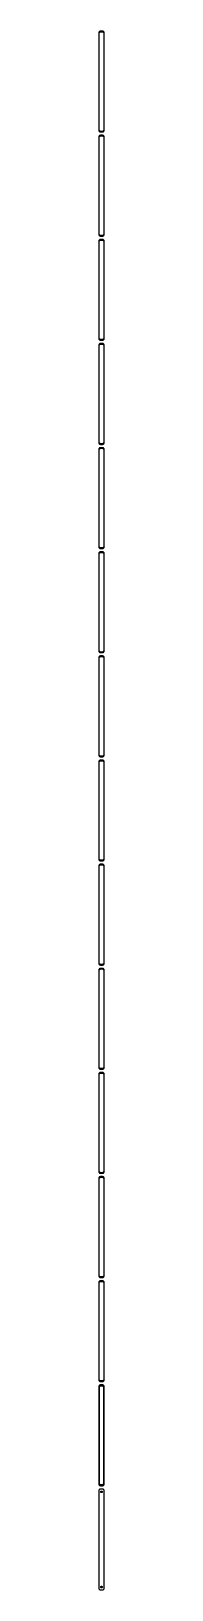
# Model space of a CAD drawing. Header units: metres. Extents: x -8 to 8, y 4050 to 8226.
import ezdxf

# ---------------------------------------------------------------- set-up
doc = ezdxf.new("R2010")
doc.units = ezdxf.units.M

msp = doc.modelspace()

# ---------------------------------------------------------------- linework, layer by layer
for p, q in [((-7.46057, 8221.63), (-7.5, 8221)), ((-7.5, 8221), (-7.5, 7961)), ((-7.34291, 8222.24), (-7.46057, 8221.63)), ((-7.14888, 8222.84), (-7.34291, 8222.24)), ((-6.88153, 8223.41), (-7.14888, 8222.84)), ((-6.54507, 8223.94), (-6.88153, 8223.41)), ((-6.14484, 8224.42), (-6.54507, 8223.94)), ((-5.68712, 8224.85), (-6.14484, 8224.42)), ((-6, 8220.5), (-5.96844, 8221)), ((-6, 7961.5), (-6, 8220.5)), ((-5.96844, 8221), (-5.87433, 8221.49)), ((-5.87433, 8221.49), (-5.7191, 8221.97)), ((-5.7191, 8221.97), (-5.50522, 8222.43)), ((-5.17912, 8225.22), (-5.68712, 8224.85)), ((-5.50522, 8222.43), (-5.23605, 8222.85)), ((-5.23605, 8222.85), (-4.91586, 8223.24)), ((-4.62889, 8225.52), (-5.17912, 8225.22)), ((-4.91586, 8223.24), (-4.54968, 8223.58)), ((-4.04507, 8225.76), (-4.62889, 8225.52)), ((-4.54968, 8223.58), (-4.1433, 8223.88)), ((-4.1433, 8223.88), (-3.70311, 8224.12)), ((-3.4369, 8225.91), (-4.04507, 8225.76)), ((-3.70311, 8224.12), (-3.23605, 8224.3)), ((-2.81395, 8225.99), (-3.4369, 8225.91)), ((-3.23605, 8224.3), (-2.74951, 8224.43)), ((2.81395, 8225.99), (-2.81395, 8225.99)), ((-2.74951, 8224.43), (-2.25116, 8224.49)), ((-2.25116, 8224.49), (2.25116, 8224.49)), ((2.25116, 8224.49), (2.74951, 8224.43)), ((2.74951, 8224.43), (3.23605, 8224.3)), ((3.4369, 8225.91), (2.81395, 8225.99)), ((3.23605, 8224.3), (3.70311, 8224.12)), ((4.04507, 8225.76), (3.4369, 8225.91)), ((3.70311, 8224.12), (4.1433, 8223.88)), ((4.62889, 8225.52), (4.04507, 8225.76)), ((4.1433, 8223.88), (4.54968, 8223.58)), ((4.54968, 8223.58), (4.91586, 8223.24)), ((5.17912, 8225.22), (4.62889, 8225.52)), ((4.91586, 8223.24), (5.23605, 8222.85)), ((5.68712, 8224.85), (5.17912, 8225.22)), ((5.23605, 8222.85), (5.50522, 8222.43)), ((5.50522, 8222.43), (5.7191, 8221.97)), ((6.14484, 8224.42), (5.68712, 8224.85)), ((5.7191, 8221.97), (5.87433, 8221.49)), ((5.87433, 8221.49), (5.96844, 8221)), ((5.96844, 8221), (6, 8220.5)), ((6, 8220.5), (6, 7961.5)), ((6.54507, 8223.94), (6.14484, 8224.42)), ((6.88153, 8223.41), (6.54507, 8223.94)), ((7.14888, 8222.84), (6.88153, 8223.41)), ((7.34291, 8222.24), (7.14888, 8222.84)), ((7.46057, 8221.63), (7.34291, 8222.24)), ((7.5, 8221), (7.46057, 8221.63)), ((7.5, 7961), (7.5, 8221)), ((-7.5, 7961), (-7.46057, 7960.37)), ((-7.46057, 7942.63), (-7.5, 7942)), ((-7.5, 7942), (-7.5, 7682)), ((-7.46057, 7960.37), (-7.34291, 7959.76)), ((-7.34291, 7943.24), (-7.46057, 7942.63)), ((-7.34291, 7959.76), (-7.14888, 7959.16)), ((-7.14888, 7943.84), (-7.34291, 7943.24)), ((-7.14888, 7959.16), (-6.88153, 7958.59)), ((-6.88153, 7944.41), (-7.14888, 7943.84)), ((-6.88153, 7958.59), (-6.54507, 7958.06)), ((-6.54507, 7944.94), (-6.88153, 7944.41)), ((-6.54507, 7958.06), (-6.14484, 7957.58)), ((-6.14484, 7945.42), (-6.54507, 7944.94)), ((-6.14484, 7957.58), (-5.68712, 7957.15)), ((-5.68712, 7945.85), (-6.14484, 7945.42)), ((-5.96844, 7961), (-6, 7961.5)), ((-6, 7941.5), (-5.96844, 7942)), ((-6, 7682.5), (-6, 7941.5)), ((-5.87433, 7960.51), (-5.96844, 7961)), ((-5.96844, 7942), (-5.87433, 7942.49)), ((-5.7191, 7960.03), (-5.87433, 7960.51)), ((-5.87433, 7942.49), (-5.7191, 7942.97)), ((-5.50522, 7959.57), (-5.7191, 7960.03)), ((-5.7191, 7942.97), (-5.50522, 7943.43)), ((-5.68712, 7957.15), (-5.17912, 7956.78)), ((-5.17912, 7946.22), (-5.68712, 7945.85)), ((-5.23605, 7959.15), (-5.50522, 7959.57)), ((-5.50522, 7943.43), (-5.23605, 7943.85)), ((-4.91586, 7958.76), (-5.23605, 7959.15)), ((-5.23605, 7943.85), (-4.91586, 7944.24)), ((-5.17912, 7956.78), (-4.62889, 7956.48)), ((-4.62889, 7946.52), (-5.17912, 7946.22)), ((-4.54968, 7958.42), (-4.91586, 7958.76)), ((-4.91586, 7944.24), (-4.54968, 7944.58)), ((-4.62889, 7956.48), (-4.04507, 7956.24)), ((-4.04507, 7946.76), (-4.62889, 7946.52)), ((-4.1433, 7958.12), (-4.54968, 7958.42)), ((-4.54968, 7944.58), (-4.1433, 7944.88)), ((-3.70311, 7957.88), (-4.1433, 7958.12)), ((-4.1433, 7944.88), (-3.70311, 7945.12)), ((-4.04507, 7956.24), (-3.4369, 7956.09)), ((-3.4369, 7946.91), (-4.04507, 7946.76)), ((-3.23605, 7957.7), (-3.70311, 7957.88)), ((-3.70311, 7945.12), (-3.23605, 7945.3)), ((-3.4369, 7956.09), (-2.81395, 7956.01)), ((-2.81395, 7946.99), (-3.4369, 7946.91)), ((-2.74951, 7957.57), (-3.23605, 7957.7)), ((-3.23605, 7945.3), (-2.74951, 7945.43)), ((-2.81395, 7956.01), (2.81395, 7956.01)), ((2.81395, 7946.99), (-2.81395, 7946.99)), ((-2.25116, 7957.51), (-2.74951, 7957.57)), ((-2.74951, 7945.43), (-2.25116, 7945.49)), ((2.25116, 7957.51), (-2.25116, 7957.51)), ((-2.25116, 7945.49), (2.25116, 7945.49)), ((2.74951, 7957.57), (2.25116, 7957.51)), ((2.25116, 7945.49), (2.74951, 7945.43)), ((3.23605, 7957.7), (2.74951, 7957.57)), ((2.74951, 7945.43), (3.23605, 7945.3)), ((2.81395, 7956.01), (3.4369, 7956.09)), ((3.4369, 7946.91), (2.81395, 7946.99)), ((3.70311, 7957.88), (3.23605, 7957.7)), ((3.23605, 7945.3), (3.70311, 7945.12)), ((3.4369, 7956.09), (4.04507, 7956.24)), ((4.04507, 7946.76), (3.4369, 7946.91)), ((4.1433, 7958.12), (3.70311, 7957.88)), ((3.70311, 7945.12), (4.1433, 7944.88)), ((4.04507, 7956.24), (4.62889, 7956.48)), ((4.62889, 7946.52), (4.04507, 7946.76)), ((4.54968, 7958.42), (4.1433, 7958.12)), ((4.1433, 7944.88), (4.54968, 7944.58)), ((4.91586, 7958.76), (4.54968, 7958.42)), ((4.54968, 7944.58), (4.91586, 7944.24)), ((4.62889, 7956.48), (5.17912, 7956.78)), ((5.17912, 7946.22), (4.62889, 7946.52)), ((5.23605, 7959.15), (4.91586, 7958.76)), ((4.91586, 7944.24), (5.23605, 7943.85)), ((5.17912, 7956.78), (5.68712, 7957.15)), ((5.68712, 7945.85), (5.17912, 7946.22)), ((5.50522, 7959.57), (5.23605, 7959.15)), ((5.23605, 7943.85), (5.50522, 7943.43)), ((5.7191, 7960.03), (5.50522, 7959.57)), ((5.50522, 7943.43), (5.7191, 7942.97)), ((5.68712, 7957.15), (6.14484, 7957.58)), ((6.14484, 7945.42), (5.68712, 7945.85)), ((5.87433, 7960.51), (5.7191, 7960.03)), ((5.7191, 7942.97), (5.87433, 7942.49)), ((5.96844, 7961), (5.87433, 7960.51)), ((5.87433, 7942.49), (5.96844, 7942)), ((6, 7961.5), (5.96844, 7961)), ((5.96844, 7942), (6, 7941.5)), ((6, 7941.5), (6, 7682.5)), ((6.14484, 7957.58), (6.54507, 7958.06)), ((6.54507, 7944.94), (6.14484, 7945.42)), ((6.54507, 7958.06), (6.88153, 7958.59)), ((6.88153, 7944.41), (6.54507, 7944.94)), ((6.88153, 7958.59), (7.14888, 7959.16)), ((7.14888, 7943.84), (6.88153, 7944.41)), ((7.14888, 7959.16), (7.34291, 7959.76)), ((7.34291, 7943.24), (7.14888, 7943.84)), ((7.34291, 7959.76), (7.46057, 7960.37)), ((7.46057, 7942.63), (7.34291, 7943.24)), ((7.46057, 7960.37), (7.5, 7961)), ((7.5, 7942), (7.46057, 7942.63)), ((7.5, 7682), (7.5, 7942)), ((-7.5, 7682), (-7.46057, 7681.37)), ((-7.46057, 7663.63), (-7.5, 7663)), ((-7.5, 7663), (-7.5, 7403)), ((-7.46057, 7681.37), (-7.34291, 7680.76)), ((-7.34291, 7664.24), (-7.46057, 7663.63)), ((-7.34291, 7680.76), (-7.14888, 7680.16)), ((-7.14888, 7664.84), (-7.34291, 7664.24)), ((-7.14888, 7680.16), (-6.88153, 7679.59)), ((-6.88153, 7665.41), (-7.14888, 7664.84)), ((-6.88153, 7679.59), (-6.54507, 7679.06)), ((-6.54507, 7665.94), (-6.88153, 7665.41)), ((-6.54507, 7679.06), (-6.14484, 7678.58)), ((-6.14484, 7666.42), (-6.54507, 7665.94)), ((-6.14484, 7678.58), (-5.68712, 7678.15)), ((-5.68712, 7666.85), (-6.14484, 7666.42)), ((-5.96844, 7682), (-6, 7682.5)), ((-6, 7662.5), (-5.96844, 7663)), ((-6, 7403.5), (-6, 7662.5)), ((-5.87433, 7681.51), (-5.96844, 7682)), ((-5.96844, 7663), (-5.87433, 7663.49)), ((-5.7191, 7681.03), (-5.87433, 7681.51)), ((-5.87433, 7663.49), (-5.7191, 7663.97)), ((-5.50522, 7680.57), (-5.7191, 7681.03)), ((-5.7191, 7663.97), (-5.50522, 7664.43)), ((-5.68712, 7678.15), (-5.17912, 7677.78)), ((-5.17912, 7667.22), (-5.68712, 7666.85)), ((-5.23605, 7680.15), (-5.50522, 7680.57)), ((-5.50522, 7664.43), (-5.23605, 7664.85)), ((-4.91586, 7679.76), (-5.23605, 7680.15)), ((-5.23605, 7664.85), (-4.91586, 7665.24)), ((-5.17912, 7677.78), (-4.62889, 7677.48)), ((-4.62889, 7667.52), (-5.17912, 7667.22)), ((-4.54968, 7679.42), (-4.91586, 7679.76)), ((-4.91586, 7665.24), (-4.54968, 7665.58)), ((-4.62889, 7677.48), (-4.04507, 7677.24)), ((-4.04507, 7667.76), (-4.62889, 7667.52)), ((-4.1433, 7679.12), (-4.54968, 7679.42)), ((-4.54968, 7665.58), (-4.1433, 7665.88)), ((-3.70311, 7678.88), (-4.1433, 7679.12)), ((-4.1433, 7665.88), (-3.70311, 7666.12)), ((-4.04507, 7677.24), (-3.4369, 7677.09)), ((-3.4369, 7667.91), (-4.04507, 7667.76)), ((-3.23605, 7678.7), (-3.70311, 7678.88)), ((-3.70311, 7666.12), (-3.23605, 7666.3)), ((-3.4369, 7677.09), (-2.81395, 7677.01)), ((-2.81395, 7667.99), (-3.4369, 7667.91)), ((-2.74951, 7678.57), (-3.23605, 7678.7)), ((-3.23605, 7666.3), (-2.74951, 7666.43)), ((-2.81395, 7677.01), (2.81395, 7677.01)), ((2.81395, 7667.99), (-2.81395, 7667.99)), ((-2.25116, 7678.51), (-2.74951, 7678.57)), ((-2.74951, 7666.43), (-2.25116, 7666.49)), ((2.25116, 7678.51), (-2.25116, 7678.51)), ((-2.25116, 7666.49), (2.25116, 7666.49)), ((2.74951, 7678.57), (2.25116, 7678.51)), ((2.25116, 7666.49), (2.74951, 7666.43)), ((3.23605, 7678.7), (2.74951, 7678.57)), ((2.74951, 7666.43), (3.23605, 7666.3)), ((2.81395, 7677.01), (3.4369, 7677.09)), ((3.4369, 7667.91), (2.81395, 7667.99)), ((3.70311, 7678.88), (3.23605, 7678.7)), ((3.23605, 7666.3), (3.70311, 7666.12)), ((3.4369, 7677.09), (4.04507, 7677.24)), ((4.04507, 7667.76), (3.4369, 7667.91)), ((4.1433, 7679.12), (3.70311, 7678.88)), ((3.70311, 7666.12), (4.1433, 7665.88)), ((4.04507, 7677.24), (4.62889, 7677.48)), ((4.62889, 7667.52), (4.04507, 7667.76)), ((4.54968, 7679.42), (4.1433, 7679.12)), ((4.1433, 7665.88), (4.54968, 7665.58)), ((4.91586, 7679.76), (4.54968, 7679.42)), ((4.54968, 7665.58), (4.91586, 7665.24)), ((4.62889, 7677.48), (5.17912, 7677.78)), ((5.17912, 7667.22), (4.62889, 7667.52)), ((5.23605, 7680.15), (4.91586, 7679.76)), ((4.91586, 7665.24), (5.23605, 7664.85)), ((5.17912, 7677.78), (5.68712, 7678.15)), ((5.68712, 7666.85), (5.17912, 7667.22)), ((5.50522, 7680.57), (5.23605, 7680.15)), ((5.23605, 7664.85), (5.50522, 7664.43)), ((5.7191, 7681.03), (5.50522, 7680.57)), ((5.50522, 7664.43), (5.7191, 7663.97)), ((5.68712, 7678.15), (6.14484, 7678.58)), ((6.14484, 7666.42), (5.68712, 7666.85)), ((5.87433, 7681.51), (5.7191, 7681.03)), ((5.7191, 7663.97), (5.87433, 7663.49)), ((5.96844, 7682), (5.87433, 7681.51)), ((5.87433, 7663.49), (5.96844, 7663)), ((6, 7682.5), (5.96844, 7682)), ((5.96844, 7663), (6, 7662.5)), ((6, 7662.5), (6, 7403.5)), ((6.14484, 7678.58), (6.54507, 7679.06)), ((6.54507, 7665.94), (6.14484, 7666.42)), ((6.54507, 7679.06), (6.88153, 7679.59)), ((6.88153, 7665.41), (6.54507, 7665.94)), ((6.88153, 7679.59), (7.14888, 7680.16)), ((7.14888, 7664.84), (6.88153, 7665.41)), ((7.14888, 7680.16), (7.34291, 7680.76)), ((7.34291, 7664.24), (7.14888, 7664.84)), ((7.34291, 7680.76), (7.46057, 7681.37)), ((7.46057, 7663.63), (7.34291, 7664.24)), ((7.46057, 7681.37), (7.5, 7682)), ((7.5, 7663), (7.46057, 7663.63)), ((7.5, 7403), (7.5, 7663)), ((-7.5, 7403), (-7.46057, 7402.37)), ((-7.46057, 7402.37), (-7.34291, 7401.76)), ((-7.34291, 7401.76), (-7.14888, 7401.16)), ((-7.14888, 7401.16), (-6.88153, 7400.59)), ((-6.88153, 7400.59), (-6.54507, 7400.06)), ((-6.54507, 7400.06), (-6.14484, 7399.58)), ((-6.14484, 7399.58), (-5.68712, 7399.15)), ((-5.96844, 7403), (-6, 7403.5)), ((-5.87433, 7402.51), (-5.96844, 7403)), ((-5.7191, 7402.03), (-5.87433, 7402.51)), ((-5.50522, 7401.57), (-5.7191, 7402.03)), ((-5.68712, 7399.15), (-5.17912, 7398.78)), ((-5.23605, 7401.15), (-5.50522, 7401.57)), ((-4.91586, 7400.76), (-5.23605, 7401.15)), ((-5.17912, 7398.78), (-4.62889, 7398.48)), ((-4.54968, 7400.42), (-4.91586, 7400.76)), ((-4.62889, 7398.48), (-4.04507, 7398.24)), ((-4.1433, 7400.12), (-4.54968, 7400.42)), ((-3.70311, 7399.88), (-4.1433, 7400.12)), ((-4.04507, 7398.24), (-3.4369, 7398.09)), ((-3.23605, 7399.7), (-3.70311, 7399.88)), ((-3.4369, 7398.09), (-2.81395, 7398.01)), ((-2.74951, 7399.57), (-3.23605, 7399.7)), ((-2.81395, 7398.01), (2.81395, 7398.01)), ((-2.25116, 7399.51), (-2.74951, 7399.57)), ((2.25116, 7399.51), (-2.25116, 7399.51)), ((2.74951, 7399.57), (2.25116, 7399.51)), ((3.23605, 7399.7), (2.74951, 7399.57)), ((2.81395, 7398.01), (3.4369, 7398.09)), ((3.70311, 7399.88), (3.23605, 7399.7)), ((3.4369, 7398.09), (4.04507, 7398.24)), ((4.1433, 7400.12), (3.70311, 7399.88)), ((4.04507, 7398.24), (4.62889, 7398.48)), ((4.54968, 7400.42), (4.1433, 7400.12)), ((4.91586, 7400.76), (4.54968, 7400.42)), ((4.62889, 7398.48), (5.17912, 7398.78)), ((5.23605, 7401.15), (4.91586, 7400.76)), ((5.17912, 7398.78), (5.68712, 7399.15)), ((5.50522, 7401.57), (5.23605, 7401.15)), ((5.7191, 7402.03), (5.50522, 7401.57)), ((5.68712, 7399.15), (6.14484, 7399.58)), ((5.87433, 7402.51), (5.7191, 7402.03)), ((5.96844, 7403), (5.87433, 7402.51)), ((6, 7403.5), (5.96844, 7403)), ((6.14484, 7399.58), (6.54507, 7400.06)), ((6.54507, 7400.06), (6.88153, 7400.59)), ((6.88153, 7400.59), (7.14888, 7401.16)), ((7.14888, 7401.16), (7.34291, 7401.76)), ((7.34291, 7401.76), (7.46057, 7402.37)), ((7.46057, 7402.37), (7.5, 7403)), ((-7.46057, 7384.63), (-7.5, 7384)), ((-7.5, 7384), (-7.5, 7124)), ((-7.34291, 7385.24), (-7.46057, 7384.63)), ((-7.14888, 7385.84), (-7.34291, 7385.24)), ((-6.88153, 7386.41), (-7.14888, 7385.84)), ((-6.54507, 7386.94), (-6.88153, 7386.41)), ((-6.14484, 7387.42), (-6.54507, 7386.94)), ((-5.68712, 7387.85), (-6.14484, 7387.42)), ((-6, 7383.5), (-5.96844, 7384)), ((-6, 7124.5), (-6, 7383.5)), ((-5.96844, 7384), (-5.87433, 7384.49)), ((-5.87433, 7384.49), (-5.7191, 7384.97)), ((-5.7191, 7384.97), (-5.50522, 7385.43)), ((-5.17912, 7388.22), (-5.68712, 7387.85)), ((-5.50522, 7385.43), (-5.23605, 7385.85)), ((-5.23605, 7385.85), (-4.91586, 7386.24)), ((-4.62889, 7388.52), (-5.17912, 7388.22)), ((-4.91586, 7386.24), (-4.54968, 7386.58)), ((-4.04507, 7388.76), (-4.62889, 7388.52)), ((-4.54968, 7386.58), (-4.1433, 7386.88)), ((-4.1433, 7386.88), (-3.70311, 7387.12)), ((-3.4369, 7388.91), (-4.04507, 7388.76)), ((-3.70311, 7387.12), (-3.23605, 7387.3)), ((-2.81395, 7388.99), (-3.4369, 7388.91)), ((-3.23605, 7387.3), (-2.74951, 7387.43)), ((2.81395, 7388.99), (-2.81395, 7388.99)), ((-2.74951, 7387.43), (-2.25116, 7387.49)), ((-2.25116, 7387.49), (2.25116, 7387.49)), ((2.25116, 7387.49), (2.74951, 7387.43)), ((2.74951, 7387.43), (3.23605, 7387.3)), ((3.4369, 7388.91), (2.81395, 7388.99)), ((3.23605, 7387.3), (3.70311, 7387.12)), ((4.04507, 7388.76), (3.4369, 7388.91)), ((3.70311, 7387.12), (4.1433, 7386.88)), ((4.62889, 7388.52), (4.04507, 7388.76)), ((4.1433, 7386.88), (4.54968, 7386.58)), ((4.54968, 7386.58), (4.91586, 7386.24)), ((5.17912, 7388.22), (4.62889, 7388.52)), ((4.91586, 7386.24), (5.23605, 7385.85)), ((5.68712, 7387.85), (5.17912, 7388.22)), ((5.23605, 7385.85), (5.50522, 7385.43)), ((5.50522, 7385.43), (5.7191, 7384.97)), ((6.14484, 7387.42), (5.68712, 7387.85)), ((5.7191, 7384.97), (5.87433, 7384.49)), ((5.87433, 7384.49), (5.96844, 7384)), ((5.96844, 7384), (6, 7383.5)), ((6, 7383.5), (6, 7124.5)), ((6.54507, 7386.94), (6.14484, 7387.42)), ((6.88153, 7386.41), (6.54507, 7386.94)), ((7.14888, 7385.84), (6.88153, 7386.41)), ((7.34291, 7385.24), (7.14888, 7385.84)), ((7.46057, 7384.63), (7.34291, 7385.24)), ((7.5, 7384), (7.46057, 7384.63)), ((7.5, 7124), (7.5, 7384)), ((-7.5, 7124), (-7.46057, 7123.37)), ((-7.46057, 7105.63), (-7.5, 7105)), ((-7.5, 7105), (-7.5, 6845)), ((-7.46057, 7123.37), (-7.34291, 7122.76)), ((-7.34291, 7106.24), (-7.46057, 7105.63)), ((-7.34291, 7122.76), (-7.14888, 7122.16)), ((-7.14888, 7106.84), (-7.34291, 7106.24)), ((-7.14888, 7122.16), (-6.88153, 7121.59)), ((-6.88153, 7107.41), (-7.14888, 7106.84)), ((-6.88153, 7121.59), (-6.54507, 7121.06)), ((-6.54507, 7107.94), (-6.88153, 7107.41)), ((-6.54507, 7121.06), (-6.14484, 7120.58)), ((-6.14484, 7108.42), (-6.54507, 7107.94)), ((-6.14484, 7120.58), (-5.68712, 7120.15)), ((-5.68712, 7108.85), (-6.14484, 7108.42)), ((-5.96844, 7124), (-6, 7124.5)), ((-6, 7104.5), (-5.96844, 7105)), ((-6, 6845.5), (-6, 7104.5)), ((-5.87433, 7123.51), (-5.96844, 7124)), ((-5.96844, 7105), (-5.87433, 7105.49)), ((-5.7191, 7123.03), (-5.87433, 7123.51)), ((-5.87433, 7105.49), (-5.7191, 7105.97)), ((-5.50522, 7122.57), (-5.7191, 7123.03)), ((-5.7191, 7105.97), (-5.50522, 7106.43)), ((-5.68712, 7120.15), (-5.17912, 7119.78)), ((-5.17912, 7109.22), (-5.68712, 7108.85)), ((-5.23605, 7122.15), (-5.50522, 7122.57)), ((-5.50522, 7106.43), (-5.23605, 7106.85)), ((-4.91586, 7121.76), (-5.23605, 7122.15)), ((-5.23605, 7106.85), (-4.91586, 7107.24)), ((-5.17912, 7119.78), (-4.62889, 7119.48)), ((-4.62889, 7109.52), (-5.17912, 7109.22)), ((-4.54968, 7121.42), (-4.91586, 7121.76)), ((-4.91586, 7107.24), (-4.54968, 7107.58)), ((-4.62889, 7119.48), (-4.04507, 7119.24)), ((-4.04507, 7109.76), (-4.62889, 7109.52)), ((-4.1433, 7121.12), (-4.54968, 7121.42)), ((-4.54968, 7107.58), (-4.1433, 7107.88)), ((-3.70311, 7120.88), (-4.1433, 7121.12)), ((-4.1433, 7107.88), (-3.70311, 7108.12)), ((-4.04507, 7119.24), (-3.4369, 7119.09)), ((-3.4369, 7109.91), (-4.04507, 7109.76)), ((-3.23605, 7120.7), (-3.70311, 7120.88)), ((-3.70311, 7108.12), (-3.23605, 7108.3)), ((-3.4369, 7119.09), (-2.81395, 7119.01)), ((-2.81395, 7109.99), (-3.4369, 7109.91)), ((-2.74951, 7120.57), (-3.23605, 7120.7)), ((-3.23605, 7108.3), (-2.74951, 7108.43)), ((-2.81395, 7119.01), (2.81395, 7119.01)), ((2.81395, 7109.99), (-2.81395, 7109.99)), ((-2.25116, 7120.51), (-2.74951, 7120.57)), ((-2.74951, 7108.43), (-2.25116, 7108.49)), ((2.25116, 7120.51), (-2.25116, 7120.51)), ((-2.25116, 7108.49), (2.25116, 7108.49)), ((2.74951, 7120.57), (2.25116, 7120.51)), ((2.25116, 7108.49), (2.74951, 7108.43)), ((3.23605, 7120.7), (2.74951, 7120.57)), ((2.74951, 7108.43), (3.23605, 7108.3)), ((2.81395, 7119.01), (3.4369, 7119.09)), ((3.4369, 7109.91), (2.81395, 7109.99)), ((3.70311, 7120.88), (3.23605, 7120.7)), ((3.23605, 7108.3), (3.70311, 7108.12)), ((3.4369, 7119.09), (4.04507, 7119.24)), ((4.04507, 7109.76), (3.4369, 7109.91)), ((4.1433, 7121.12), (3.70311, 7120.88)), ((3.70311, 7108.12), (4.1433, 7107.88)), ((4.04507, 7119.24), (4.62889, 7119.48)), ((4.62889, 7109.52), (4.04507, 7109.76)), ((4.54968, 7121.42), (4.1433, 7121.12)), ((4.1433, 7107.88), (4.54968, 7107.58)), ((4.91586, 7121.76), (4.54968, 7121.42)), ((4.54968, 7107.58), (4.91586, 7107.24)), ((4.62889, 7119.48), (5.17912, 7119.78)), ((5.17912, 7109.22), (4.62889, 7109.52)), ((5.23605, 7122.15), (4.91586, 7121.76)), ((4.91586, 7107.24), (5.23605, 7106.85)), ((5.17912, 7119.78), (5.68712, 7120.15)), ((5.68712, 7108.85), (5.17912, 7109.22)), ((5.50522, 7122.57), (5.23605, 7122.15)), ((5.23605, 7106.85), (5.50522, 7106.43)), ((5.7191, 7123.03), (5.50522, 7122.57)), ((5.50522, 7106.43), (5.7191, 7105.97)), ((5.68712, 7120.15), (6.14484, 7120.58)), ((6.14484, 7108.42), (5.68712, 7108.85)), ((5.87433, 7123.51), (5.7191, 7123.03)), ((5.7191, 7105.97), (5.87433, 7105.49)), ((5.96844, 7124), (5.87433, 7123.51)), ((5.87433, 7105.49), (5.96844, 7105)), ((6, 7124.5), (5.96844, 7124)), ((5.96844, 7105), (6, 7104.5)), ((6, 7104.5), (6, 6845.5)), ((6.14484, 7120.58), (6.54507, 7121.06)), ((6.54507, 7107.94), (6.14484, 7108.42)), ((6.54507, 7121.06), (6.88153, 7121.59)), ((6.88153, 7107.41), (6.54507, 7107.94)), ((6.88153, 7121.59), (7.14888, 7122.16)), ((7.14888, 7106.84), (6.88153, 7107.41)), ((7.14888, 7122.16), (7.34291, 7122.76)), ((7.34291, 7106.24), (7.14888, 7106.84)), ((7.34291, 7122.76), (7.46057, 7123.37)), ((7.46057, 7105.63), (7.34291, 7106.24)), ((7.46057, 7123.37), (7.5, 7124)), ((7.5, 7105), (7.46057, 7105.63)), ((7.5, 6845), (7.5, 7105)), ((-7.5, 6845), (-7.46057, 6844.37)), ((-7.46057, 6826.63), (-7.5, 6826)), ((-7.5, 6826), (-7.5, 6566)), ((-7.46057, 6844.37), (-7.34291, 6843.76)), ((-7.34291, 6827.24), (-7.46057, 6826.63)), ((-7.34291, 6843.76), (-7.14888, 6843.16)), ((-7.14888, 6827.84), (-7.34291, 6827.24)), ((-7.14888, 6843.16), (-6.88153, 6842.59)), ((-6.88153, 6828.41), (-7.14888, 6827.84)), ((-6.88153, 6842.59), (-6.54507, 6842.06)), ((-6.54507, 6828.94), (-6.88153, 6828.41)), ((-6.54507, 6842.06), (-6.14484, 6841.58)), ((-6.14484, 6829.42), (-6.54507, 6828.94)), ((-6.14484, 6841.58), (-5.68712, 6841.15)), ((-5.68712, 6829.85), (-6.14484, 6829.42)), ((-5.96844, 6845), (-6, 6845.5)), ((-6, 6825.5), (-5.96844, 6826)), ((-6, 6566.5), (-6, 6825.5)), ((-5.87433, 6844.51), (-5.96844, 6845)), ((-5.96844, 6826), (-5.87433, 6826.49)), ((-5.7191, 6844.03), (-5.87433, 6844.51)), ((-5.87433, 6826.49), (-5.7191, 6826.97)), ((-5.50522, 6843.57), (-5.7191, 6844.03)), ((-5.7191, 6826.97), (-5.50522, 6827.43)), ((-5.68712, 6841.15), (-5.17912, 6840.78)), ((-5.17912, 6830.22), (-5.68712, 6829.85)), ((-5.23605, 6843.15), (-5.50522, 6843.57)), ((-5.50522, 6827.43), (-5.23605, 6827.85)), ((-4.91586, 6842.76), (-5.23605, 6843.15)), ((-5.23605, 6827.85), (-4.91586, 6828.24)), ((-5.17912, 6840.78), (-4.62889, 6840.48)), ((-4.62889, 6830.52), (-5.17912, 6830.22)), ((-4.54968, 6842.42), (-4.91586, 6842.76)), ((-4.91586, 6828.24), (-4.54968, 6828.58)), ((-4.62889, 6840.48), (-4.04507, 6840.24)), ((-4.04507, 6830.76), (-4.62889, 6830.52)), ((-4.1433, 6842.12), (-4.54968, 6842.42)), ((-4.54968, 6828.58), (-4.1433, 6828.88)), ((-3.70311, 6841.88), (-4.1433, 6842.12)), ((-4.1433, 6828.88), (-3.70311, 6829.12)), ((-4.04507, 6840.24), (-3.4369, 6840.09)), ((-3.4369, 6830.91), (-4.04507, 6830.76)), ((-3.23605, 6841.7), (-3.70311, 6841.88)), ((-3.70311, 6829.12), (-3.23605, 6829.3)), ((-3.4369, 6840.09), (-2.81395, 6840.01)), ((-2.81395, 6830.99), (-3.4369, 6830.91)), ((-2.74951, 6841.57), (-3.23605, 6841.7)), ((-3.23605, 6829.3), (-2.74951, 6829.43)), ((-2.81395, 6840.01), (2.81395, 6840.01)), ((2.81395, 6830.99), (-2.81395, 6830.99)), ((-2.25116, 6841.51), (-2.74951, 6841.57)), ((-2.74951, 6829.43), (-2.25116, 6829.49)), ((2.25116, 6841.51), (-2.25116, 6841.51)), ((-2.25116, 6829.49), (2.25116, 6829.49)), ((2.74951, 6841.57), (2.25116, 6841.51)), ((2.25116, 6829.49), (2.74951, 6829.43)), ((3.23605, 6841.7), (2.74951, 6841.57)), ((2.74951, 6829.43), (3.23605, 6829.3)), ((2.81395, 6840.01), (3.4369, 6840.09)), ((3.4369, 6830.91), (2.81395, 6830.99)), ((3.70311, 6841.88), (3.23605, 6841.7)), ((3.23605, 6829.3), (3.70311, 6829.12)), ((3.4369, 6840.09), (4.04507, 6840.24)), ((4.04507, 6830.76), (3.4369, 6830.91)), ((4.1433, 6842.12), (3.70311, 6841.88)), ((3.70311, 6829.12), (4.1433, 6828.88)), ((4.04507, 6840.24), (4.62889, 6840.48)), ((4.62889, 6830.52), (4.04507, 6830.76)), ((4.54968, 6842.42), (4.1433, 6842.12)), ((4.1433, 6828.88), (4.54968, 6828.58)), ((4.91586, 6842.76), (4.54968, 6842.42)), ((4.54968, 6828.58), (4.91586, 6828.24)), ((4.62889, 6840.48), (5.17912, 6840.78)), ((5.17912, 6830.22), (4.62889, 6830.52)), ((5.23605, 6843.15), (4.91586, 6842.76)), ((4.91586, 6828.24), (5.23605, 6827.85)), ((5.17912, 6840.78), (5.68712, 6841.15)), ((5.68712, 6829.85), (5.17912, 6830.22)), ((5.50522, 6843.57), (5.23605, 6843.15)), ((5.23605, 6827.85), (5.50522, 6827.43)), ((5.7191, 6844.03), (5.50522, 6843.57)), ((5.50522, 6827.43), (5.7191, 6826.97)), ((5.68712, 6841.15), (6.14484, 6841.58)), ((6.14484, 6829.42), (5.68712, 6829.85)), ((5.87433, 6844.51), (5.7191, 6844.03)), ((5.7191, 6826.97), (5.87433, 6826.49)), ((5.96844, 6845), (5.87433, 6844.51)), ((5.87433, 6826.49), (5.96844, 6826)), ((6, 6845.5), (5.96844, 6845)), ((5.96844, 6826), (6, 6825.5)), ((6, 6825.5), (6, 6566.5)), ((6.14484, 6841.58), (6.54507, 6842.06)), ((6.54507, 6828.94), (6.14484, 6829.42)), ((6.54507, 6842.06), (6.88153, 6842.59)), ((6.88153, 6828.41), (6.54507, 6828.94)), ((6.88153, 6842.59), (7.14888, 6843.16)), ((7.14888, 6827.84), (6.88153, 6828.41)), ((7.14888, 6843.16), (7.34291, 6843.76)), ((7.34291, 6827.24), (7.14888, 6827.84)), ((7.34291, 6843.76), (7.46057, 6844.37)), ((7.46057, 6826.63), (7.34291, 6827.24)), ((7.46057, 6844.37), (7.5, 6845)), ((7.5, 6826), (7.46057, 6826.63)), ((7.5, 6566), (7.5, 6826)), ((-7.5, 6566), (-7.46057, 6565.37)), ((-7.46057, 6565.37), (-7.34291, 6564.76)), ((-7.34291, 6564.76), (-7.14888, 6564.16)), ((-7.14888, 6564.16), (-6.88153, 6563.59)), ((-6.88153, 6563.59), (-6.54507, 6563.06)), ((-6.54507, 6563.06), (-6.14484, 6562.58)), ((-6.14484, 6562.58), (-5.68712, 6562.15)), ((-5.96844, 6566), (-6, 6566.5)), ((-5.87433, 6565.51), (-5.96844, 6566)), ((-5.7191, 6565.03), (-5.87433, 6565.51)), ((-5.50522, 6564.57), (-5.7191, 6565.03)), ((-5.68712, 6562.15), (-5.17912, 6561.78)), ((-5.23605, 6564.15), (-5.50522, 6564.57)), ((-4.91586, 6563.76), (-5.23605, 6564.15)), ((-5.17912, 6561.78), (-4.62889, 6561.48)), ((-4.54968, 6563.42), (-4.91586, 6563.76)), ((-4.62889, 6561.48), (-4.04507, 6561.24)), ((-4.1433, 6563.12), (-4.54968, 6563.42)), ((-3.70311, 6562.88), (-4.1433, 6563.12)), ((-4.04507, 6561.24), (-3.4369, 6561.09)), ((-3.23605, 6562.7), (-3.70311, 6562.88)), ((-3.4369, 6561.09), (-2.81395, 6561.01)), ((-2.74951, 6562.57), (-3.23605, 6562.7)), ((-2.81395, 6561.01), (2.81395, 6561.01)), ((-2.25116, 6562.51), (-2.74951, 6562.57)), ((2.25116, 6562.51), (-2.25116, 6562.51)), ((2.74951, 6562.57), (2.25116, 6562.51)), ((3.23605, 6562.7), (2.74951, 6562.57)), ((2.81395, 6561.01), (3.4369, 6561.09)), ((3.70311, 6562.88), (3.23605, 6562.7)), ((3.4369, 6561.09), (4.04507, 6561.24)), ((4.1433, 6563.12), (3.70311, 6562.88)), ((4.04507, 6561.24), (4.62889, 6561.48)), ((4.54968, 6563.42), (4.1433, 6563.12)), ((4.91586, 6563.76), (4.54968, 6563.42)), ((4.62889, 6561.48), (5.17912, 6561.78)), ((5.23605, 6564.15), (4.91586, 6563.76)), ((5.17912, 6561.78), (5.68712, 6562.15)), ((5.50522, 6564.57), (5.23605, 6564.15)), ((5.7191, 6565.03), (5.50522, 6564.57)), ((5.68712, 6562.15), (6.14484, 6562.58)), ((5.87433, 6565.51), (5.7191, 6565.03)), ((5.96844, 6566), (5.87433, 6565.51)), ((6, 6566.5), (5.96844, 6566)), ((6.14484, 6562.58), (6.54507, 6563.06)), ((6.54507, 6563.06), (6.88153, 6563.59)), ((6.88153, 6563.59), (7.14888, 6564.16)), ((7.14888, 6564.16), (7.34291, 6564.76)), ((7.34291, 6564.76), (7.46057, 6565.37)), ((7.46057, 6565.37), (7.5, 6566)), ((-7.46057, 6547.63), (-7.5, 6547)), ((-7.5, 6547), (-7.5, 6287)), ((-7.34291, 6548.24), (-7.46057, 6547.63)), ((-7.14888, 6548.84), (-7.34291, 6548.24)), ((-6.88153, 6549.41), (-7.14888, 6548.84)), ((-6.54507, 6549.94), (-6.88153, 6549.41)), ((-6.14484, 6550.42), (-6.54507, 6549.94)), ((-5.68712, 6550.85), (-6.14484, 6550.42)), ((-6, 6546.5), (-5.96844, 6547)), ((-6, 6287.5), (-6, 6546.5)), ((-5.96844, 6547), (-5.87433, 6547.49)), ((-5.87433, 6547.49), (-5.7191, 6547.97)), ((-5.7191, 6547.97), (-5.50522, 6548.43)), ((-5.17912, 6551.22), (-5.68712, 6550.85)), ((-5.50522, 6548.43), (-5.23605, 6548.85)), ((-5.23605, 6548.85), (-4.91586, 6549.24)), ((-4.62889, 6551.52), (-5.17912, 6551.22)), ((-4.91586, 6549.24), (-4.54968, 6549.58)), ((-4.04507, 6551.76), (-4.62889, 6551.52)), ((-4.54968, 6549.58), (-4.1433, 6549.88)), ((-4.1433, 6549.88), (-3.70311, 6550.12)), ((-3.4369, 6551.91), (-4.04507, 6551.76)), ((-3.70311, 6550.12), (-3.23605, 6550.3)), ((-2.81395, 6551.99), (-3.4369, 6551.91)), ((-3.23605, 6550.3), (-2.74951, 6550.43)), ((2.81395, 6551.99), (-2.81395, 6551.99)), ((-2.74951, 6550.43), (-2.25116, 6550.49)), ((-2.25116, 6550.49), (2.25116, 6550.49)), ((2.25116, 6550.49), (2.74951, 6550.43)), ((2.74951, 6550.43), (3.23605, 6550.3)), ((3.4369, 6551.91), (2.81395, 6551.99)), ((3.23605, 6550.3), (3.70311, 6550.12)), ((4.04507, 6551.76), (3.4369, 6551.91)), ((3.70311, 6550.12), (4.1433, 6549.88)), ((4.62889, 6551.52), (4.04507, 6551.76)), ((4.1433, 6549.88), (4.54968, 6549.58)), ((4.54968, 6549.58), (4.91586, 6549.24)), ((5.17912, 6551.22), (4.62889, 6551.52)), ((4.91586, 6549.24), (5.23605, 6548.85)), ((5.68712, 6550.85), (5.17912, 6551.22)), ((5.23605, 6548.85), (5.50522, 6548.43)), ((5.50522, 6548.43), (5.7191, 6547.97)), ((6.14484, 6550.42), (5.68712, 6550.85)), ((5.7191, 6547.97), (5.87433, 6547.49)), ((5.87433, 6547.49), (5.96844, 6547)), ((5.96844, 6547), (6, 6546.5)), ((6, 6546.5), (6, 6287.5)), ((6.54507, 6549.94), (6.14484, 6550.42)), ((6.88153, 6549.41), (6.54507, 6549.94)), ((7.14888, 6548.84), (6.88153, 6549.41)), ((7.34291, 6548.24), (7.14888, 6548.84)), ((7.46057, 6547.63), (7.34291, 6548.24)), ((7.5, 6547), (7.46057, 6547.63)), ((7.5, 6287), (7.5, 6547)), ((-7.5, 6287), (-7.46057, 6286.37)), ((-7.46057, 6268.63), (-7.5, 6268)), ((-7.5, 6268), (-7.5, 6008)), ((-7.46057, 6286.37), (-7.34291, 6285.76)), ((-7.34291, 6269.24), (-7.46057, 6268.63)), ((-7.34291, 6285.76), (-7.14888, 6285.16)), ((-7.14888, 6269.84), (-7.34291, 6269.24)), ((-7.14888, 6285.16), (-6.88153, 6284.59)), ((-6.88153, 6270.41), (-7.14888, 6269.84)), ((-6.88153, 6284.59), (-6.54507, 6284.06)), ((-6.54507, 6270.94), (-6.88153, 6270.41)), ((-6.54507, 6284.06), (-6.14484, 6283.58)), ((-6.14484, 6271.42), (-6.54507, 6270.94)), ((-6.14484, 6283.58), (-5.68712, 6283.15)), ((-5.68712, 6271.85), (-6.14484, 6271.42)), ((-5.96844, 6287), (-6, 6287.5)), ((-6, 6267.5), (-5.96844, 6268)), ((-6, 6008.5), (-6, 6267.5)), ((-5.87433, 6286.51), (-5.96844, 6287)), ((-5.96844, 6268), (-5.87433, 6268.49)), ((-5.7191, 6286.03), (-5.87433, 6286.51)), ((-5.87433, 6268.49), (-5.7191, 6268.97)), ((-5.50522, 6285.57), (-5.7191, 6286.03)), ((-5.7191, 6268.97), (-5.50522, 6269.43)), ((-5.68712, 6283.15), (-5.17912, 6282.78)), ((-5.17912, 6272.22), (-5.68712, 6271.85)), ((-5.23605, 6285.15), (-5.50522, 6285.57)), ((-5.50522, 6269.43), (-5.23605, 6269.85)), ((-4.91586, 6284.76), (-5.23605, 6285.15)), ((-5.23605, 6269.85), (-4.91586, 6270.24)), ((-5.17912, 6282.78), (-4.62889, 6282.48)), ((-4.62889, 6272.52), (-5.17912, 6272.22)), ((-4.54968, 6284.42), (-4.91586, 6284.76)), ((-4.91586, 6270.24), (-4.54968, 6270.58)), ((-4.62889, 6282.48), (-4.04507, 6282.24)), ((-4.04507, 6272.76), (-4.62889, 6272.52)), ((-4.1433, 6284.12), (-4.54968, 6284.42)), ((-4.54968, 6270.58), (-4.1433, 6270.88)), ((-3.70311, 6283.88), (-4.1433, 6284.12)), ((-4.1433, 6270.88), (-3.70311, 6271.12)), ((-4.04507, 6282.24), (-3.4369, 6282.09)), ((-3.4369, 6272.91), (-4.04507, 6272.76)), ((-3.23605, 6283.7), (-3.70311, 6283.88)), ((-3.70311, 6271.12), (-3.23605, 6271.3)), ((-3.4369, 6282.09), (-2.81395, 6282.01)), ((-2.81395, 6272.99), (-3.4369, 6272.91)), ((-2.74951, 6283.57), (-3.23605, 6283.7)), ((-3.23605, 6271.3), (-2.74951, 6271.43)), ((-2.81395, 6282.01), (2.81395, 6282.01)), ((2.81395, 6272.99), (-2.81395, 6272.99)), ((-2.25116, 6283.51), (-2.74951, 6283.57)), ((-2.74951, 6271.43), (-2.25116, 6271.49)), ((2.25116, 6283.51), (-2.25116, 6283.51)), ((-2.25116, 6271.49), (2.25116, 6271.49)), ((2.74951, 6283.57), (2.25116, 6283.51)), ((2.25116, 6271.49), (2.74951, 6271.43)), ((3.23605, 6283.7), (2.74951, 6283.57)), ((2.74951, 6271.43), (3.23605, 6271.3)), ((2.81395, 6282.01), (3.4369, 6282.09)), ((3.4369, 6272.91), (2.81395, 6272.99)), ((3.70311, 6283.88), (3.23605, 6283.7)), ((3.23605, 6271.3), (3.70311, 6271.12)), ((3.4369, 6282.09), (4.04507, 6282.24)), ((4.04507, 6272.76), (3.4369, 6272.91)), ((4.1433, 6284.12), (3.70311, 6283.88)), ((3.70311, 6271.12), (4.1433, 6270.88)), ((4.04507, 6282.24), (4.62889, 6282.48)), ((4.62889, 6272.52), (4.04507, 6272.76)), ((4.54968, 6284.42), (4.1433, 6284.12)), ((4.1433, 6270.88), (4.54968, 6270.58)), ((4.91586, 6284.76), (4.54968, 6284.42)), ((4.54968, 6270.58), (4.91586, 6270.24)), ((4.62889, 6282.48), (5.17912, 6282.78)), ((5.17912, 6272.22), (4.62889, 6272.52)), ((5.23605, 6285.15), (4.91586, 6284.76)), ((4.91586, 6270.24), (5.23605, 6269.85)), ((5.17912, 6282.78), (5.68712, 6283.15)), ((5.68712, 6271.85), (5.17912, 6272.22)), ((5.50522, 6285.57), (5.23605, 6285.15)), ((5.23605, 6269.85), (5.50522, 6269.43)), ((5.7191, 6286.03), (5.50522, 6285.57)), ((5.50522, 6269.43), (5.7191, 6268.97)), ((5.68712, 6283.15), (6.14484, 6283.58)), ((6.14484, 6271.42), (5.68712, 6271.85)), ((5.87433, 6286.51), (5.7191, 6286.03)), ((5.7191, 6268.97), (5.87433, 6268.49)), ((5.96844, 6287), (5.87433, 6286.51)), ((5.87433, 6268.49), (5.96844, 6268)), ((6, 6287.5), (5.96844, 6287)), ((5.96844, 6268), (6, 6267.5)), ((6, 6267.5), (6, 6008.5)), ((6.14484, 6283.58), (6.54507, 6284.06)), ((6.54507, 6270.94), (6.14484, 6271.42)), ((6.54507, 6284.06), (6.88153, 6284.59)), ((6.88153, 6270.41), (6.54507, 6270.94)), ((6.88153, 6284.59), (7.14888, 6285.16)), ((7.14888, 6269.84), (6.88153, 6270.41)), ((7.14888, 6285.16), (7.34291, 6285.76)), ((7.34291, 6269.24), (7.14888, 6269.84)), ((7.34291, 6285.76), (7.46057, 6286.37)), ((7.46057, 6268.63), (7.34291, 6269.24)), ((7.46057, 6286.37), (7.5, 6287)), ((7.5, 6268), (7.46057, 6268.63)), ((7.5, 6008), (7.5, 6268)), ((-7.5, 6008), (-7.46057, 6007.37)), ((-7.46057, 5989.63), (-7.5, 5989)), ((-7.5, 5989), (-7.5, 5729)), ((-7.46057, 6007.37), (-7.34291, 6006.76)), ((-7.34291, 5990.24), (-7.46057, 5989.63)), ((-7.34291, 6006.76), (-7.14888, 6006.16)), ((-7.14888, 5990.84), (-7.34291, 5990.24)), ((-7.14888, 6006.16), (-6.88153, 6005.59)), ((-6.88153, 5991.41), (-7.14888, 5990.84)), ((-6.88153, 6005.59), (-6.54507, 6005.06)), ((-6.54507, 5991.94), (-6.88153, 5991.41)), ((-6.54507, 6005.06), (-6.14484, 6004.58)), ((-6.14484, 5992.42), (-6.54507, 5991.94)), ((-6.14484, 6004.58), (-5.68712, 6004.15)), ((-5.68712, 5992.85), (-6.14484, 5992.42)), ((-5.96844, 6008), (-6, 6008.5)), ((-6, 5988.5), (-5.96844, 5989)), ((-6, 5729.5), (-6, 5988.5)), ((-5.87433, 6007.51), (-5.96844, 6008)), ((-5.96844, 5989), (-5.87433, 5989.49)), ((-5.7191, 6007.03), (-5.87433, 6007.51)), ((-5.87433, 5989.49), (-5.7191, 5989.97)), ((-5.50522, 6006.57), (-5.7191, 6007.03)), ((-5.7191, 5989.97), (-5.50522, 5990.43)), ((-5.68712, 6004.15), (-5.17912, 6003.78)), ((-5.17912, 5993.22), (-5.68712, 5992.85)), ((-5.23605, 6006.15), (-5.50522, 6006.57)), ((-5.50522, 5990.43), (-5.23605, 5990.85)), ((-4.91586, 6005.76), (-5.23605, 6006.15)), ((-5.23605, 5990.85), (-4.91586, 5991.24)), ((-5.17912, 6003.78), (-4.62889, 6003.48)), ((-4.62889, 5993.52), (-5.17912, 5993.22)), ((-4.54968, 6005.42), (-4.91586, 6005.76)), ((-4.91586, 5991.24), (-4.54968, 5991.58)), ((-4.62889, 6003.48), (-4.04507, 6003.24)), ((-4.04507, 5993.76), (-4.62889, 5993.52)), ((-4.1433, 6005.12), (-4.54968, 6005.42)), ((-4.54968, 5991.58), (-4.1433, 5991.88)), ((-3.70311, 6004.88), (-4.1433, 6005.12)), ((-4.1433, 5991.88), (-3.70311, 5992.12)), ((-4.04507, 6003.24), (-3.4369, 6003.09)), ((-3.4369, 5993.91), (-4.04507, 5993.76)), ((-3.23605, 6004.7), (-3.70311, 6004.88)), ((-3.70311, 5992.12), (-3.23605, 5992.3)), ((-3.4369, 6003.09), (-2.81395, 6003.01)), ((-2.81395, 5993.99), (-3.4369, 5993.91)), ((-2.74951, 6004.57), (-3.23605, 6004.7)), ((-3.23605, 5992.3), (-2.74951, 5992.43)), ((-2.81395, 6003.01), (2.81395, 6003.01)), ((2.81395, 5993.99), (-2.81395, 5993.99)), ((-2.25116, 6004.51), (-2.74951, 6004.57)), ((-2.74951, 5992.43), (-2.25116, 5992.49)), ((2.25116, 6004.51), (-2.25116, 6004.51)), ((-2.25116, 5992.49), (2.25116, 5992.49)), ((2.74951, 6004.57), (2.25116, 6004.51)), ((2.25116, 5992.49), (2.74951, 5992.43)), ((3.23605, 6004.7), (2.74951, 6004.57)), ((2.74951, 5992.43), (3.23605, 5992.3)), ((2.81395, 6003.01), (3.4369, 6003.09)), ((3.4369, 5993.91), (2.81395, 5993.99)), ((3.70311, 6004.88), (3.23605, 6004.7)), ((3.23605, 5992.3), (3.70311, 5992.12)), ((3.4369, 6003.09), (4.04507, 6003.24)), ((4.04507, 5993.76), (3.4369, 5993.91)), ((4.1433, 6005.12), (3.70311, 6004.88)), ((3.70311, 5992.12), (4.1433, 5991.88)), ((4.04507, 6003.24), (4.62889, 6003.48)), ((4.62889, 5993.52), (4.04507, 5993.76)), ((4.54968, 6005.42), (4.1433, 6005.12)), ((4.1433, 5991.88), (4.54968, 5991.58)), ((4.91586, 6005.76), (4.54968, 6005.42)), ((4.54968, 5991.58), (4.91586, 5991.24)), ((4.62889, 6003.48), (5.17912, 6003.78)), ((5.17912, 5993.22), (4.62889, 5993.52)), ((5.23605, 6006.15), (4.91586, 6005.76)), ((4.91586, 5991.24), (5.23605, 5990.85)), ((5.17912, 6003.78), (5.68712, 6004.15)), ((5.68712, 5992.85), (5.17912, 5993.22)), ((5.50522, 6006.57), (5.23605, 6006.15)), ((5.23605, 5990.85), (5.50522, 5990.43)), ((5.7191, 6007.03), (5.50522, 6006.57)), ((5.50522, 5990.43), (5.7191, 5989.97)), ((5.68712, 6004.15), (6.14484, 6004.58)), ((6.14484, 5992.42), (5.68712, 5992.85)), ((5.87433, 6007.51), (5.7191, 6007.03)), ((5.7191, 5989.97), (5.87433, 5989.49)), ((5.96844, 6008), (5.87433, 6007.51)), ((5.87433, 5989.49), (5.96844, 5989)), ((6, 6008.5), (5.96844, 6008)), ((5.96844, 5989), (6, 5988.5)), ((6, 5988.5), (6, 5729.5)), ((6.14484, 6004.58), (6.54507, 6005.06)), ((6.54507, 5991.94), (6.14484, 5992.42)), ((6.54507, 6005.06), (6.88153, 6005.59)), ((6.88153, 5991.41), (6.54507, 5991.94)), ((6.88153, 6005.59), (7.14888, 6006.16)), ((7.14888, 5990.84), (6.88153, 5991.41)), ((7.14888, 6006.16), (7.34291, 6006.76)), ((7.34291, 5990.24), (7.14888, 5990.84)), ((7.34291, 6006.76), (7.46057, 6007.37)), ((7.46057, 5989.63), (7.34291, 5990.24)), ((7.46057, 6007.37), (7.5, 6008)), ((7.5, 5989), (7.46057, 5989.63)), ((7.5, 5729), (7.5, 5989)), ((-7.5, 5729), (-7.46057, 5728.37)), ((-7.46057, 5728.37), (-7.34291, 5727.76)), ((-7.34291, 5727.76), (-7.14888, 5727.16)), ((-7.14888, 5727.16), (-6.88153, 5726.59)), ((-6.88153, 5726.59), (-6.54507, 5726.06)), ((-6.54507, 5726.06), (-6.14484, 5725.58)), ((-6.14484, 5725.58), (-5.68712, 5725.15)), ((-5.96844, 5729), (-6, 5729.5)), ((-5.87433, 5728.51), (-5.96844, 5729)), ((-5.7191, 5728.03), (-5.87433, 5728.51)), ((-5.50522, 5727.57), (-5.7191, 5728.03)), ((-5.68712, 5725.15), (-5.17912, 5724.78)), ((-5.23605, 5727.15), (-5.50522, 5727.57)), ((-4.91586, 5726.76), (-5.23605, 5727.15)), ((-5.17912, 5724.78), (-4.62889, 5724.48)), ((-4.54968, 5726.42), (-4.91586, 5726.76)), ((-4.62889, 5724.48), (-4.04507, 5724.24)), ((-4.1433, 5726.12), (-4.54968, 5726.42)), ((-3.70311, 5725.88), (-4.1433, 5726.12)), ((-4.04507, 5724.24), (-3.4369, 5724.09)), ((-3.23605, 5725.7), (-3.70311, 5725.88)), ((-3.4369, 5724.09), (-2.81395, 5724.01)), ((-2.74951, 5725.57), (-3.23605, 5725.7)), ((-2.81395, 5724.01), (2.81395, 5724.01)), ((-2.25116, 5725.51), (-2.74951, 5725.57)), ((2.25116, 5725.51), (-2.25116, 5725.51)), ((2.74951, 5725.57), (2.25116, 5725.51)), ((3.23605, 5725.7), (2.74951, 5725.57)), ((2.81395, 5724.01), (3.4369, 5724.09)), ((3.70311, 5725.88), (3.23605, 5725.7)), ((3.4369, 5724.09), (4.04507, 5724.24)), ((4.1433, 5726.12), (3.70311, 5725.88)), ((4.04507, 5724.24), (4.62889, 5724.48)), ((4.54968, 5726.42), (4.1433, 5726.12)), ((4.91586, 5726.76), (4.54968, 5726.42)), ((4.62889, 5724.48), (5.17912, 5724.78)), ((5.23605, 5727.15), (4.91586, 5726.76)), ((5.17912, 5724.78), (5.68712, 5725.15)), ((5.50522, 5727.57), (5.23605, 5727.15)), ((5.7191, 5728.03), (5.50522, 5727.57)), ((5.68712, 5725.15), (6.14484, 5725.58)), ((5.87433, 5728.51), (5.7191, 5728.03)), ((5.96844, 5729), (5.87433, 5728.51)), ((6, 5729.5), (5.96844, 5729)), ((6.14484, 5725.58), (6.54507, 5726.06)), ((6.54507, 5726.06), (6.88153, 5726.59)), ((6.88153, 5726.59), (7.14888, 5727.16)), ((7.14888, 5727.16), (7.34291, 5727.76)), ((7.34291, 5727.76), (7.46057, 5728.37)), ((7.46057, 5728.37), (7.5, 5729)), ((-7.46057, 5710.63), (-7.5, 5710)), ((-7.5, 5710), (-7.5, 5450)), ((-7.34291, 5711.24), (-7.46057, 5710.63)), ((-7.14888, 5711.84), (-7.34291, 5711.24)), ((-6.88153, 5712.41), (-7.14888, 5711.84)), ((-6.54507, 5712.94), (-6.88153, 5712.41)), ((-6.14484, 5713.42), (-6.54507, 5712.94)), ((-5.68712, 5713.85), (-6.14484, 5713.42)), ((-6, 5709.5), (-5.96844, 5710)), ((-6, 5450.5), (-6, 5709.5)), ((-5.96844, 5710), (-5.87433, 5710.49)), ((-5.87433, 5710.49), (-5.7191, 5710.97)), ((-5.7191, 5710.97), (-5.50522, 5711.43)), ((-5.17912, 5714.22), (-5.68712, 5713.85)), ((-5.50522, 5711.43), (-5.23605, 5711.85)), ((-5.23605, 5711.85), (-4.91586, 5712.24)), ((-4.62889, 5714.52), (-5.17912, 5714.22)), ((-4.91586, 5712.24), (-4.54968, 5712.58)), ((-4.04507, 5714.76), (-4.62889, 5714.52)), ((-4.54968, 5712.58), (-4.1433, 5712.88)), ((-4.1433, 5712.88), (-3.70311, 5713.12)), ((-3.4369, 5714.91), (-4.04507, 5714.76)), ((-3.70311, 5713.12), (-3.23605, 5713.3)), ((-2.81395, 5714.99), (-3.4369, 5714.91)), ((-3.23605, 5713.3), (-2.74951, 5713.43)), ((2.81395, 5714.99), (-2.81395, 5714.99)), ((-2.74951, 5713.43), (-2.25116, 5713.49)), ((-2.25116, 5713.49), (2.25116, 5713.49)), ((2.25116, 5713.49), (2.74951, 5713.43)), ((2.74951, 5713.43), (3.23605, 5713.3)), ((3.4369, 5714.91), (2.81395, 5714.99)), ((3.23605, 5713.3), (3.70311, 5713.12)), ((4.04507, 5714.76), (3.4369, 5714.91)), ((3.70311, 5713.12), (4.1433, 5712.88)), ((4.62889, 5714.52), (4.04507, 5714.76)), ((4.1433, 5712.88), (4.54968, 5712.58)), ((4.54968, 5712.58), (4.91586, 5712.24)), ((5.17912, 5714.22), (4.62889, 5714.52)), ((4.91586, 5712.24), (5.23605, 5711.85)), ((5.68712, 5713.85), (5.17912, 5714.22)), ((5.23605, 5711.85), (5.50522, 5711.43)), ((5.50522, 5711.43), (5.7191, 5710.97)), ((6.14484, 5713.42), (5.68712, 5713.85)), ((5.7191, 5710.97), (5.87433, 5710.49)), ((5.87433, 5710.49), (5.96844, 5710)), ((5.96844, 5710), (6, 5709.5)), ((6, 5709.5), (6, 5450.5)), ((6.54507, 5712.94), (6.14484, 5713.42)), ((6.88153, 5712.41), (6.54507, 5712.94)), ((7.14888, 5711.84), (6.88153, 5712.41)), ((7.34291, 5711.24), (7.14888, 5711.84)), ((7.46057, 5710.63), (7.34291, 5711.24)), ((7.5, 5710), (7.46057, 5710.63)), ((7.5, 5450), (7.5, 5710)), ((-7.5, 5450), (-7.46057, 5449.37)), ((-7.46057, 5431.63), (-7.5, 5431)), ((-7.5, 5431), (-7.5, 5171)), ((-7.46057, 5449.37), (-7.34291, 5448.76)), ((-7.34291, 5432.24), (-7.46057, 5431.63)), ((-7.34291, 5448.76), (-7.14888, 5448.16)), ((-7.14888, 5432.84), (-7.34291, 5432.24)), ((-7.14888, 5448.16), (-6.88153, 5447.59)), ((-6.88153, 5433.41), (-7.14888, 5432.84)), ((-6.88153, 5447.59), (-6.54507, 5447.06)), ((-6.54507, 5433.94), (-6.88153, 5433.41)), ((-6.54507, 5447.06), (-6.14484, 5446.58)), ((-6.14484, 5434.42), (-6.54507, 5433.94)), ((-6.14484, 5446.58), (-5.68712, 5446.15)), ((-5.68712, 5434.85), (-6.14484, 5434.42)), ((-5.96844, 5450), (-6, 5450.5)), ((-6, 5430.5), (-5.96844, 5431)), ((-6, 5171.5), (-6, 5430.5)), ((-5.87433, 5449.51), (-5.96844, 5450)), ((-5.96844, 5431), (-5.87433, 5431.49)), ((-5.7191, 5449.03), (-5.87433, 5449.51)), ((-5.87433, 5431.49), (-5.7191, 5431.97)), ((-5.50522, 5448.57), (-5.7191, 5449.03)), ((-5.7191, 5431.97), (-5.50522, 5432.43)), ((-5.68712, 5446.15), (-5.17912, 5445.78)), ((-5.17912, 5435.22), (-5.68712, 5434.85)), ((-5.23605, 5448.15), (-5.50522, 5448.57)), ((-5.50522, 5432.43), (-5.23605, 5432.85)), ((-4.91586, 5447.76), (-5.23605, 5448.15)), ((-5.23605, 5432.85), (-4.91586, 5433.24)), ((-5.17912, 5445.78), (-4.62889, 5445.48)), ((-4.62889, 5435.52), (-5.17912, 5435.22)), ((-4.54968, 5447.42), (-4.91586, 5447.76)), ((-4.91586, 5433.24), (-4.54968, 5433.58)), ((-4.62889, 5445.48), (-4.04507, 5445.24)), ((-4.04507, 5435.76), (-4.62889, 5435.52)), ((-4.1433, 5447.12), (-4.54968, 5447.42)), ((-4.54968, 5433.58), (-4.1433, 5433.88)), ((-3.70311, 5446.88), (-4.1433, 5447.12)), ((-4.1433, 5433.88), (-3.70311, 5434.12)), ((-4.04507, 5445.24), (-3.4369, 5445.09)), ((-3.4369, 5435.91), (-4.04507, 5435.76)), ((-3.23605, 5446.7), (-3.70311, 5446.88)), ((-3.70311, 5434.12), (-3.23605, 5434.3)), ((-3.4369, 5445.09), (-2.81395, 5445.01)), ((-2.81395, 5435.99), (-3.4369, 5435.91)), ((-2.74951, 5446.57), (-3.23605, 5446.7)), ((-3.23605, 5434.3), (-2.74951, 5434.43)), ((-2.81395, 5445.01), (2.81395, 5445.01)), ((2.81395, 5435.99), (-2.81395, 5435.99)), ((-2.25116, 5446.51), (-2.74951, 5446.57)), ((-2.74951, 5434.43), (-2.25116, 5434.49)), ((2.25116, 5446.51), (-2.25116, 5446.51)), ((-2.25116, 5434.49), (2.25116, 5434.49)), ((2.74951, 5446.57), (2.25116, 5446.51)), ((2.25116, 5434.49), (2.74951, 5434.43)), ((3.23605, 5446.7), (2.74951, 5446.57)), ((2.74951, 5434.43), (3.23605, 5434.3)), ((2.81395, 5445.01), (3.4369, 5445.09)), ((3.4369, 5435.91), (2.81395, 5435.99)), ((3.70311, 5446.88), (3.23605, 5446.7)), ((3.23605, 5434.3), (3.70311, 5434.12)), ((3.4369, 5445.09), (4.04507, 5445.24)), ((4.04507, 5435.76), (3.4369, 5435.91)), ((4.1433, 5447.12), (3.70311, 5446.88)), ((3.70311, 5434.12), (4.1433, 5433.88)), ((4.04507, 5445.24), (4.62889, 5445.48)), ((4.62889, 5435.52), (4.04507, 5435.76)), ((4.54968, 5447.42), (4.1433, 5447.12)), ((4.1433, 5433.88), (4.54968, 5433.58)), ((4.91586, 5447.76), (4.54968, 5447.42)), ((4.54968, 5433.58), (4.91586, 5433.24)), ((4.62889, 5445.48), (5.17912, 5445.78)), ((5.17912, 5435.22), (4.62889, 5435.52)), ((5.23605, 5448.15), (4.91586, 5447.76)), ((4.91586, 5433.24), (5.23605, 5432.85)), ((5.17912, 5445.78), (5.68712, 5446.15)), ((5.68712, 5434.85), (5.17912, 5435.22)), ((5.50522, 5448.57), (5.23605, 5448.15)), ((5.23605, 5432.85), (5.50522, 5432.43)), ((5.7191, 5449.03), (5.50522, 5448.57)), ((5.50522, 5432.43), (5.7191, 5431.97)), ((5.68712, 5446.15), (6.14484, 5446.58)), ((6.14484, 5434.42), (5.68712, 5434.85)), ((5.87433, 5449.51), (5.7191, 5449.03)), ((5.7191, 5431.97), (5.87433, 5431.49)), ((5.96844, 5450), (5.87433, 5449.51)), ((5.87433, 5431.49), (5.96844, 5431)), ((6, 5450.5), (5.96844, 5450)), ((5.96844, 5431), (6, 5430.5)), ((6, 5430.5), (6, 5171.5)), ((6.14484, 5446.58), (6.54507, 5447.06)), ((6.54507, 5433.94), (6.14484, 5434.42)), ((6.54507, 5447.06), (6.88153, 5447.59)), ((6.88153, 5433.41), (6.54507, 5433.94)), ((6.88153, 5447.59), (7.14888, 5448.16)), ((7.14888, 5432.84), (6.88153, 5433.41)), ((7.14888, 5448.16), (7.34291, 5448.76)), ((7.34291, 5432.24), (7.14888, 5432.84)), ((7.34291, 5448.76), (7.46057, 5449.37)), ((7.46057, 5431.63), (7.34291, 5432.24)), ((7.46057, 5449.37), (7.5, 5450)), ((7.5, 5431), (7.46057, 5431.63)), ((7.5, 5171), (7.5, 5431)), ((-7.5, 5171), (-7.46057, 5170.37)), ((-7.46057, 5152.63), (-7.5, 5152)), ((-7.5, 5152), (-7.5, 4892)), ((-7.46057, 5170.37), (-7.34291, 5169.76)), ((-7.34291, 5153.24), (-7.46057, 5152.63)), ((-7.34291, 5169.76), (-7.14888, 5169.16)), ((-7.14888, 5153.84), (-7.34291, 5153.24)), ((-7.14888, 5169.16), (-6.88153, 5168.59)), ((-6.88153, 5154.41), (-7.14888, 5153.84)), ((-6.88153, 5168.59), (-6.54507, 5168.06)), ((-6.54507, 5154.94), (-6.88153, 5154.41)), ((-6.54507, 5168.06), (-6.14484, 5167.58)), ((-6.14484, 5155.42), (-6.54507, 5154.94)), ((-6.14484, 5167.58), (-5.68712, 5167.15)), ((-5.68712, 5155.85), (-6.14484, 5155.42)), ((-5.96844, 5171), (-6, 5171.5)), ((-6, 5151.5), (-5.96844, 5152)), ((-6, 4892.5), (-6, 5151.5)), ((-5.87433, 5170.51), (-5.96844, 5171)), ((-5.96844, 5152), (-5.87433, 5152.49)), ((-5.7191, 5170.03), (-5.87433, 5170.51)), ((-5.87433, 5152.49), (-5.7191, 5152.97)), ((-5.50522, 5169.57), (-5.7191, 5170.03)), ((-5.7191, 5152.97), (-5.50522, 5153.43)), ((-5.68712, 5167.15), (-5.17912, 5166.78)), ((-5.17912, 5156.22), (-5.68712, 5155.85)), ((-5.23605, 5169.15), (-5.50522, 5169.57)), ((-5.50522, 5153.43), (-5.23605, 5153.85)), ((-4.91586, 5168.76), (-5.23605, 5169.15)), ((-5.23605, 5153.85), (-4.91586, 5154.24)), ((-5.17912, 5166.78), (-4.62889, 5166.48)), ((-4.62889, 5156.52), (-5.17912, 5156.22)), ((-4.54968, 5168.42), (-4.91586, 5168.76)), ((-4.91586, 5154.24), (-4.54968, 5154.58)), ((-4.62889, 5166.48), (-4.04507, 5166.24)), ((-4.04507, 5156.76), (-4.62889, 5156.52)), ((-4.1433, 5168.12), (-4.54968, 5168.42)), ((-4.54968, 5154.58), (-4.1433, 5154.88)), ((-3.70311, 5167.88), (-4.1433, 5168.12)), ((-4.1433, 5154.88), (-3.70311, 5155.12)), ((-4.04507, 5166.24), (-3.4369, 5166.09)), ((-3.4369, 5156.91), (-4.04507, 5156.76)), ((-3.23605, 5167.7), (-3.70311, 5167.88)), ((-3.70311, 5155.12), (-3.23605, 5155.3)), ((-3.4369, 5166.09), (-2.81395, 5166.01)), ((-2.81395, 5156.99), (-3.4369, 5156.91)), ((-2.74951, 5167.57), (-3.23605, 5167.7)), ((-3.23605, 5155.3), (-2.74951, 5155.43)), ((-2.81395, 5166.01), (2.81395, 5166.01)), ((2.81395, 5156.99), (-2.81395, 5156.99)), ((-2.25116, 5167.51), (-2.74951, 5167.57)), ((-2.74951, 5155.43), (-2.25116, 5155.49)), ((2.25116, 5167.51), (-2.25116, 5167.51)), ((-2.25116, 5155.49), (2.25116, 5155.49)), ((2.74951, 5167.57), (2.25116, 5167.51)), ((2.25116, 5155.49), (2.74951, 5155.43)), ((3.23605, 5167.7), (2.74951, 5167.57)), ((2.74951, 5155.43), (3.23605, 5155.3)), ((2.81395, 5166.01), (3.4369, 5166.09)), ((3.4369, 5156.91), (2.81395, 5156.99)), ((3.70311, 5167.88), (3.23605, 5167.7)), ((3.23605, 5155.3), (3.70311, 5155.12)), ((3.4369, 5166.09), (4.04507, 5166.24)), ((4.04507, 5156.76), (3.4369, 5156.91)), ((4.1433, 5168.12), (3.70311, 5167.88)), ((3.70311, 5155.12), (4.1433, 5154.88)), ((4.04507, 5166.24), (4.62889, 5166.48)), ((4.62889, 5156.52), (4.04507, 5156.76)), ((4.54968, 5168.42), (4.1433, 5168.12)), ((4.1433, 5154.88), (4.54968, 5154.58)), ((4.91586, 5168.76), (4.54968, 5168.42)), ((4.54968, 5154.58), (4.91586, 5154.24)), ((4.62889, 5166.48), (5.17912, 5166.78)), ((5.17912, 5156.22), (4.62889, 5156.52)), ((5.23605, 5169.15), (4.91586, 5168.76)), ((4.91586, 5154.24), (5.23605, 5153.85)), ((5.17912, 5166.78), (5.68712, 5167.15)), ((5.68712, 5155.85), (5.17912, 5156.22)), ((5.50522, 5169.57), (5.23605, 5169.15)), ((5.23605, 5153.85), (5.50522, 5153.43)), ((5.7191, 5170.03), (5.50522, 5169.57)), ((5.50522, 5153.43), (5.7191, 5152.97)), ((5.68712, 5167.15), (6.14484, 5167.58)), ((6.14484, 5155.42), (5.68712, 5155.85)), ((5.87433, 5170.51), (5.7191, 5170.03)), ((5.7191, 5152.97), (5.87433, 5152.49)), ((5.96844, 5171), (5.87433, 5170.51)), ((5.87433, 5152.49), (5.96844, 5152)), ((6, 5171.5), (5.96844, 5171)), ((5.96844, 5152), (6, 5151.5)), ((6, 5151.5), (6, 4892.5)), ((6.14484, 5167.58), (6.54507, 5168.06)), ((6.54507, 5154.94), (6.14484, 5155.42)), ((6.54507, 5168.06), (6.88153, 5168.59)), ((6.88153, 5154.41), (6.54507, 5154.94)), ((6.88153, 5168.59), (7.14888, 5169.16)), ((7.14888, 5153.84), (6.88153, 5154.41)), ((7.14888, 5169.16), (7.34291, 5169.76)), ((7.34291, 5153.24), (7.14888, 5153.84)), ((7.34291, 5169.76), (7.46057, 5170.37)), ((7.46057, 5152.63), (7.34291, 5153.24)), ((7.46057, 5170.37), (7.5, 5171)), ((7.5, 5152), (7.46057, 5152.63)), ((7.5, 4892), (7.5, 5152)), ((-7.5, 4892), (-7.46057, 4891.37)), ((-7.46057, 4891.37), (-7.34291, 4890.76)), ((-7.34291, 4890.76), (-7.14888, 4890.16)), ((-7.14888, 4890.16), (-6.88153, 4889.59)), ((-6.88153, 4889.59), (-6.54507, 4889.06)), ((-6.54507, 4889.06), (-6.14484, 4888.58)), ((-6.14484, 4888.58), (-5.68712, 4888.15)), ((-5.96844, 4892), (-6, 4892.5)), ((-5.87433, 4891.51), (-5.96844, 4892)), ((-5.7191, 4891.03), (-5.87433, 4891.51)), ((-5.50522, 4890.57), (-5.7191, 4891.03)), ((-5.68712, 4888.15), (-5.17912, 4887.78)), ((-5.23605, 4890.15), (-5.50522, 4890.57)), ((-4.91586, 4889.76), (-5.23605, 4890.15)), ((-5.17912, 4887.78), (-4.62889, 4887.48)), ((-4.54968, 4889.42), (-4.91586, 4889.76)), ((-4.62889, 4887.48), (-4.04507, 4887.24)), ((-4.1433, 4889.12), (-4.54968, 4889.42)), ((-3.70311, 4888.88), (-4.1433, 4889.12)), ((-4.04507, 4887.24), (-3.4369, 4887.09)), ((-3.23605, 4888.7), (-3.70311, 4888.88)), ((-3.4369, 4887.09), (-2.81395, 4887.01)), ((-2.74951, 4888.57), (-3.23605, 4888.7)), ((-2.81395, 4887.01), (2.81395, 4887.01)), ((-2.25116, 4888.51), (-2.74951, 4888.57)), ((2.25116, 4888.51), (-2.25116, 4888.51)), ((2.74951, 4888.57), (2.25116, 4888.51)), ((3.23605, 4888.7), (2.74951, 4888.57)), ((2.81395, 4887.01), (3.4369, 4887.09)), ((3.70311, 4888.88), (3.23605, 4888.7)), ((3.4369, 4887.09), (4.04507, 4887.24)), ((4.1433, 4889.12), (3.70311, 4888.88)), ((4.04507, 4887.24), (4.62889, 4887.48)), ((4.54968, 4889.42), (4.1433, 4889.12)), ((4.91586, 4889.76), (4.54968, 4889.42)), ((4.62889, 4887.48), (5.17912, 4887.78)), ((5.23605, 4890.15), (4.91586, 4889.76)), ((5.17912, 4887.78), (5.68712, 4888.15)), ((5.50522, 4890.57), (5.23605, 4890.15)), ((5.7191, 4891.03), (5.50522, 4890.57)), ((5.68712, 4888.15), (6.14484, 4888.58)), ((5.87433, 4891.51), (5.7191, 4891.03)), ((5.96844, 4892), (5.87433, 4891.51)), ((6, 4892.5), (5.96844, 4892)), ((6.14484, 4888.58), (6.54507, 4889.06)), ((6.54507, 4889.06), (6.88153, 4889.59)), ((6.88153, 4889.59), (7.14888, 4890.16)), ((7.14888, 4890.16), (7.34291, 4890.76)), ((7.34291, 4890.76), (7.46057, 4891.37)), ((7.46057, 4891.37), (7.5, 4892)), ((-7.46057, 4873.63), (-7.5, 4873)), ((-7.5, 4873), (-7.5, 4613)), ((-7.34291, 4874.24), (-7.46057, 4873.63)), ((-7.14888, 4874.84), (-7.34291, 4874.24)), ((-6.88153, 4875.41), (-7.14888, 4874.84)), ((-6.54507, 4875.94), (-6.88153, 4875.41)), ((-6.14484, 4876.42), (-6.54507, 4875.94)), ((-5.68712, 4876.85), (-6.14484, 4876.42)), ((-6, 4872.5), (-5.96844, 4873)), ((-6, 4613.5), (-6, 4872.5)), ((-5.96844, 4873), (-5.87433, 4873.49)), ((-5.87433, 4873.49), (-5.7191, 4873.97)), ((-5.7191, 4873.97), (-5.50522, 4874.43)), ((-5.17912, 4877.22), (-5.68712, 4876.85)), ((-5.50522, 4874.43), (-5.23605, 4874.85)), ((-5.23605, 4874.85), (-4.91586, 4875.24)), ((-4.62889, 4877.52), (-5.17912, 4877.22)), ((-4.91586, 4875.24), (-4.54968, 4875.58)), ((-4.04507, 4877.76), (-4.62889, 4877.52)), ((-4.54968, 4875.58), (-4.1433, 4875.88)), ((-4.1433, 4875.88), (-3.70311, 4876.12)), ((-3.4369, 4877.91), (-4.04507, 4877.76)), ((-3.70311, 4876.12), (-3.23605, 4876.3)), ((-2.81395, 4877.99), (-3.4369, 4877.91)), ((-3.23605, 4876.3), (-2.74951, 4876.43)), ((2.81395, 4877.99), (-2.81395, 4877.99)), ((-2.74951, 4876.43), (-2.25116, 4876.49)), ((-2.25116, 4876.49), (2.25116, 4876.49)), ((2.25116, 4876.49), (2.74951, 4876.43)), ((2.74951, 4876.43), (3.23605, 4876.3)), ((3.4369, 4877.91), (2.81395, 4877.99)), ((3.23605, 4876.3), (3.70311, 4876.12)), ((4.04507, 4877.76), (3.4369, 4877.91)), ((3.70311, 4876.12), (4.1433, 4875.88)), ((4.62889, 4877.52), (4.04507, 4877.76)), ((4.1433, 4875.88), (4.54968, 4875.58)), ((4.54968, 4875.58), (4.91586, 4875.24)), ((5.17912, 4877.22), (4.62889, 4877.52)), ((4.91586, 4875.24), (5.23605, 4874.85)), ((5.68712, 4876.85), (5.17912, 4877.22)), ((5.23605, 4874.85), (5.50522, 4874.43)), ((5.50522, 4874.43), (5.7191, 4873.97)), ((6.14484, 4876.42), (5.68712, 4876.85)), ((5.7191, 4873.97), (5.87433, 4873.49)), ((5.87433, 4873.49), (5.96844, 4873)), ((5.96844, 4873), (6, 4872.5)), ((6, 4872.5), (6, 4613.5)), ((6.54507, 4875.94), (6.14484, 4876.42)), ((6.88153, 4875.41), (6.54507, 4875.94)), ((7.14888, 4874.84), (6.88153, 4875.41)), ((7.34291, 4874.24), (7.14888, 4874.84)), ((7.46057, 4873.63), (7.34291, 4874.24)), ((7.5, 4873), (7.46057, 4873.63)), ((7.5, 4613), (7.5, 4873)), ((-7.5, 4613), (-7.46057, 4612.37)), ((-7.46057, 4594.63), (-7.5, 4594)), ((-7.5, 4594), (-7.5, 4334)), ((-7.46057, 4612.37), (-7.34291, 4611.76)), ((-7.34291, 4595.24), (-7.46057, 4594.63)), ((-7.34291, 4611.76), (-7.14888, 4611.16)), ((-7.14888, 4595.84), (-7.34291, 4595.24)), ((-7.14888, 4611.16), (-6.88153, 4610.59)), ((-6.88153, 4596.41), (-7.14888, 4595.84)), ((-6.88153, 4610.59), (-6.54507, 4610.06)), ((-6.54507, 4596.94), (-6.88153, 4596.41)), ((-6.54507, 4610.06), (-6.14484, 4609.58)), ((-6.14484, 4597.42), (-6.54507, 4596.94)), ((-6.14484, 4609.58), (-5.68712, 4609.15)), ((-5.68712, 4597.85), (-6.14484, 4597.42)), ((-5.96844, 4613), (-6, 4613.5)), ((-5.87433, 4612.51), (-5.96844, 4613)), ((-5.7191, 4612.03), (-5.87433, 4612.51)), ((-5.50522, 4611.57), (-5.7191, 4612.03)), ((-5.68712, 4609.15), (-5.17912, 4608.78)), ((-5.17912, 4598.22), (-5.68712, 4597.85)), ((-5.23605, 4611.15), (-5.50522, 4611.57)), ((-4.91586, 4610.76), (-5.23605, 4611.15)), ((-5.17912, 4608.78), (-4.62889, 4608.48)), ((-4.62889, 4598.52), (-5.17912, 4598.22)), ((-5.11292, 4593.5), (-5.08836, 4593.89)), ((-5.08836, 4593.89), (-5.01512, 4594.27)), ((-5.01512, 4594.27), (-4.89432, 4594.65)), ((-4.54968, 4610.42), (-4.91586, 4610.76)), ((-4.89432, 4594.65), (-4.72786, 4595)), ((-4.72786, 4595), (-4.5184, 4595.33)), ((-4.62889, 4608.48), (-4.04507, 4608.24)), ((-4.04507, 4598.76), (-4.62889, 4598.52)), ((-4.1433, 4610.12), (-4.54968, 4610.42)), ((-4.5184, 4595.33), (-4.26921, 4595.63)), ((-4.26921, 4595.63), (-3.98424, 4595.9)), ((-3.70311, 4609.88), (-4.1433, 4610.12)), ((-4.04507, 4608.24), (-3.4369, 4608.09)), ((-3.4369, 4598.91), (-4.04507, 4598.76)), ((-3.98424, 4595.9), (-3.66798, 4596.13)), ((-3.23605, 4609.7), (-3.70311, 4609.88)), ((-3.66798, 4596.13), (-3.32541, 4596.32)), ((-3.4369, 4608.09), (-2.81395, 4608.01)), ((-2.81395, 4598.99), (-3.4369, 4598.91)), ((-3.32541, 4596.32), (-2.96194, 4596.46)), ((-2.74951, 4609.57), (-3.23605, 4609.7)), ((-2.96194, 4596.46), (-2.5833, 4596.56)), ((-2.81395, 4608.01), (2.81395, 4608.01)), ((2.81395, 4598.99), (-2.81395, 4598.99)), ((-2.25116, 4609.51), (-2.74951, 4609.57)), ((-2.5833, 4596.56), (-2.19545, 4596.61)), ((2.25116, 4609.51), (-2.25116, 4609.51)), ((-2.19545, 4596.61), (2.19545, 4596.61)), ((2.19545, 4596.61), (2.5833, 4596.56)), ((2.74951, 4609.57), (2.25116, 4609.51)), ((2.5833, 4596.56), (2.96194, 4596.46)), ((3.23605, 4609.7), (2.74951, 4609.57)), ((2.81395, 4608.01), (3.4369, 4608.09)), ((3.4369, 4598.91), (2.81395, 4598.99)), ((2.96194, 4596.46), (3.32541, 4596.32)), ((3.70311, 4609.88), (3.23605, 4609.7)), ((3.32541, 4596.32), (3.66798, 4596.13)), ((3.4369, 4608.09), (4.04507, 4608.24)), ((4.04507, 4598.76), (3.4369, 4598.91)), ((3.66798, 4596.13), (3.98424, 4595.9)), ((4.1433, 4610.12), (3.70311, 4609.88)), ((3.98424, 4595.9), (4.26921, 4595.63)), ((4.04507, 4608.24), (4.62889, 4608.48)), ((4.62889, 4598.52), (4.04507, 4598.76)), ((4.54968, 4610.42), (4.1433, 4610.12)), ((4.26921, 4595.63), (4.5184, 4595.33)), ((4.5184, 4595.33), (4.72786, 4595)), ((4.91586, 4610.76), (4.54968, 4610.42)), ((4.62889, 4608.48), (5.17912, 4608.78)), ((5.17912, 4598.22), (4.62889, 4598.52)), ((4.72786, 4595), (4.89432, 4594.65)), ((4.89432, 4594.65), (5.01512, 4594.27)), ((5.23605, 4611.15), (4.91586, 4610.76)), ((5.01512, 4594.27), (5.08836, 4593.89)), ((5.08836, 4593.89), (5.11292, 4593.5)), ((5.17912, 4608.78), (5.68712, 4609.15)), ((5.68712, 4597.85), (5.17912, 4598.22)), ((5.50522, 4611.57), (5.23605, 4611.15)), ((5.7191, 4612.03), (5.50522, 4611.57)), ((5.68712, 4609.15), (6.14484, 4609.58)), ((6.14484, 4597.42), (5.68712, 4597.85)), ((5.87433, 4612.51), (5.7191, 4612.03)), ((5.96844, 4613), (5.87433, 4612.51)), ((6, 4613.5), (5.96844, 4613)), ((6.14484, 4609.58), (6.54507, 4610.06)), ((6.54507, 4596.94), (6.14484, 4597.42)), ((6.54507, 4610.06), (6.88153, 4610.59)), ((6.88153, 4596.41), (6.54507, 4596.94)), ((6.88153, 4610.59), (7.14888, 4611.16)), ((7.14888, 4595.84), (6.88153, 4596.41)), ((7.14888, 4611.16), (7.34291, 4611.76)), ((7.34291, 4595.24), (7.14888, 4595.84)), ((7.34291, 4611.76), (7.46057, 4612.37)), ((7.46057, 4594.63), (7.34291, 4595.24)), ((7.46057, 4612.37), (7.5, 4613)), ((7.5, 4594), (7.46057, 4594.63)), ((7.5, 4334), (7.5, 4594)), ((-5.11292, 4334.5), (-5.11292, 4593.5)), ((5.11292, 4593.5), (5.11292, 4334.5)), ((-7.5, 4334), (-7.46057, 4333.37)), ((-7.46057, 4315.63), (-7.5, 4315)), ((-7.5, 4315), (-7.5, 4055)), ((-7.46057, 4333.37), (-7.34291, 4332.76)), ((-7.34291, 4316.24), (-7.46057, 4315.63)), ((-7.34291, 4332.76), (-7.14888, 4332.16)), ((-7.14888, 4316.84), (-7.34291, 4316.24)), ((-7.14888, 4332.16), (-6.88153, 4331.59)), ((-6.88153, 4317.41), (-7.14888, 4316.84)), ((-6.88153, 4331.59), (-6.54507, 4331.06)), ((-6.54507, 4317.94), (-6.88153, 4317.41)), ((-6.54507, 4331.06), (-6.14484, 4330.58)), ((-6.14484, 4318.42), (-6.54507, 4317.94)), ((-6.14484, 4330.58), (-5.68712, 4330.15)), ((-5.68712, 4318.85), (-6.14484, 4318.42)), ((-5.68712, 4330.15), (-5.17912, 4329.78)), ((-5.17912, 4319.22), (-5.68712, 4318.85)), ((-5.17912, 4329.78), (-4.62889, 4329.48)), ((-4.62889, 4319.52), (-5.17912, 4319.22)), ((-5.08836, 4334.11), (-5.11292, 4334.5)), ((-5.01512, 4333.73), (-5.08836, 4334.11)), ((-4.89432, 4333.35), (-5.01512, 4333.73)), ((-4.72786, 4333), (-4.89432, 4333.35)), ((-4.5184, 4332.67), (-4.72786, 4333)), ((-4.62889, 4329.48), (-4.04507, 4329.24)), ((-4.04507, 4319.76), (-4.62889, 4319.52)), ((-4.26921, 4332.37), (-4.5184, 4332.67)), ((-3.98424, 4332.1), (-4.26921, 4332.37)), ((-4.04507, 4329.24), (-3.4369, 4329.09)), ((-3.4369, 4319.91), (-4.04507, 4319.76)), ((-3.66798, 4331.87), (-3.98424, 4332.1)), ((-3.32541, 4331.68), (-3.66798, 4331.87)), ((-3.4369, 4329.09), (-2.81395, 4329.01)), ((-2.81395, 4319.99), (-3.4369, 4319.91)), ((-2.96194, 4331.54), (-3.32541, 4331.68)), ((-2.5833, 4331.44), (-2.96194, 4331.54)), ((-2.81395, 4329.01), (2.81395, 4329.01)), ((2.81395, 4319.99), (-2.81395, 4319.99)), ((-2.19545, 4331.39), (-2.5833, 4331.44)), ((2.19545, 4331.39), (-2.19545, 4331.39)), ((-2.13528, 4312.5), (-2.11845, 4312.77)), ((-2.11845, 4312.23), (-2.13528, 4312.5)), ((-2.11845, 4312.77), (-2.06821, 4313.03)), ((-2.06821, 4311.97), (-2.11845, 4312.23)), ((-2.06821, 4313.03), (-1.98534, 4313.29)), ((-1.98534, 4311.71), (-2.06821, 4311.97)), ((-1.98534, 4313.29), (-1.87117, 4313.53)), ((-1.87117, 4311.47), (-1.98534, 4311.71)), ((-1.87117, 4313.53), (-1.72748, 4313.76)), ((-1.72748, 4311.24), (-1.87117, 4311.47)), ((-1.72748, 4313.76), (-1.55655, 4313.96)), ((-1.55655, 4311.04), (-1.72748, 4311.24)), ((-1.55655, 4313.96), (-1.36108, 4314.15)), ((-1.36108, 4310.85), (-1.55655, 4311.04)), ((-1.36108, 4314.15), (-1.14413, 4314.3)), ((-1.14413, 4310.7), (-1.36108, 4310.85)), ((-1.14413, 4314.3), (-0.90915, 4314.43)), ((-0.90915, 4310.57), (-1.14413, 4310.7)), ((-0.90915, 4314.43), (-0.65984, 4314.53)), ((-0.65984, 4310.47), (-0.90915, 4310.57)), ((-0.65984, 4314.53), (-0.4001, 4314.6)), ((-0.4001, 4310.4), (-0.65984, 4310.47)), ((-0.4001, 4314.6), (-0.13406, 4314.63)), ((-0.13406, 4310.37), (-0.4001, 4310.4)), ((-0.13406, 4314.63), (0.13406, 4314.63)), ((0.13406, 4310.37), (-0.13406, 4310.37)), ((0.13406, 4314.63), (0.4001, 4314.6)), ((0.4001, 4310.4), (0.13406, 4310.37)), ((0.4001, 4314.6), (0.65984, 4314.53)), ((0.65984, 4310.47), (0.4001, 4310.4)), ((0.65984, 4314.53), (0.90915, 4314.43)), ((0.90915, 4310.57), (0.65984, 4310.47)), ((0.90915, 4314.43), (1.14413, 4314.3)), ((1.14413, 4310.7), (0.90915, 4310.57)), ((1.14413, 4314.3), (1.36108, 4314.15)), ((1.36108, 4310.85), (1.14413, 4310.7)), ((1.36108, 4314.15), (1.55655, 4313.96)), ((1.55655, 4311.04), (1.36108, 4310.85)), ((1.55655, 4313.96), (1.72748, 4313.76)), ((1.72748, 4311.24), (1.55655, 4311.04)), ((1.72748, 4313.76), (1.87117, 4313.53)), ((1.87117, 4311.47), (1.72748, 4311.24)), ((1.87117, 4313.53), (1.98534, 4313.29)), ((1.98534, 4311.71), (1.87117, 4311.47)), ((1.98534, 4313.29), (2.06821, 4313.03)), ((2.06821, 4311.97), (1.98534, 4311.71)), ((2.06821, 4313.03), (2.11845, 4312.77)), ((2.11845, 4312.23), (2.06821, 4311.97)), ((2.11845, 4312.77), (2.13528, 4312.5)), ((2.13528, 4312.5), (2.11845, 4312.23)), ((2.5833, 4331.44), (2.19545, 4331.39)), ((2.96194, 4331.54), (2.5833, 4331.44)), ((2.81395, 4329.01), (3.4369, 4329.09)), ((3.4369, 4319.91), (2.81395, 4319.99)), ((3.32541, 4331.68), (2.96194, 4331.54)), ((3.66798, 4331.87), (3.32541, 4331.68)), ((3.4369, 4329.09), (4.04507, 4329.24)), ((4.04507, 4319.76), (3.4369, 4319.91)), ((3.98424, 4332.1), (3.66798, 4331.87)), ((4.26921, 4332.37), (3.98424, 4332.1)), ((4.04507, 4329.24), (4.62889, 4329.48)), ((4.62889, 4319.52), (4.04507, 4319.76)), ((4.5184, 4332.67), (4.26921, 4332.37)), ((4.72786, 4333), (4.5184, 4332.67)), ((4.62889, 4329.48), (5.17912, 4329.78)), ((5.17912, 4319.22), (4.62889, 4319.52)), ((4.89432, 4333.35), (4.72786, 4333)), ((5.01512, 4333.73), (4.89432, 4333.35)), ((5.08836, 4334.11), (5.01512, 4333.73)), ((5.11292, 4334.5), (5.08836, 4334.11)), ((5.17912, 4329.78), (5.68712, 4330.15)), ((5.68712, 4318.85), (5.17912, 4319.22)), ((5.68712, 4330.15), (6.14484, 4330.58)), ((6.14484, 4318.42), (5.68712, 4318.85)), ((6.14484, 4330.58), (6.54507, 4331.06)), ((6.54507, 4317.94), (6.14484, 4318.42)), ((6.54507, 4331.06), (6.88153, 4331.59)), ((6.88153, 4317.41), (6.54507, 4317.94)), ((6.88153, 4331.59), (7.14888, 4332.16)), ((7.14888, 4316.84), (6.88153, 4317.41)), ((7.14888, 4332.16), (7.34291, 4332.76)), ((7.34291, 4316.24), (7.14888, 4316.84)), ((7.34291, 4332.76), (7.46057, 4333.37)), ((7.46057, 4315.63), (7.34291, 4316.24)), ((7.46057, 4333.37), (7.5, 4334)), ((7.5, 4315), (7.46057, 4315.63)), ((7.5, 4055), (7.5, 4315)), ((-7.5, 4055), (-7.46057, 4054.37)), ((-7.46057, 4054.37), (-7.34291, 4053.76)), ((-7.34291, 4053.76), (-7.14888, 4053.16)), ((-7.14888, 4053.16), (-6.88153, 4052.59)), ((-6.88153, 4052.59), (-6.54507, 4052.06)), ((-6.54507, 4052.06), (-6.14484, 4051.58)), ((-6.14484, 4051.58), (-5.68712, 4051.15)), ((-5.68712, 4051.15), (-5.17912, 4050.78)), ((-5.17912, 4050.78), (-4.62889, 4050.48)), ((-2.13528, 4057.5), (-2.11845, 4057.77)), ((-2.11845, 4057.23), (-2.13528, 4057.5)), ((-2.11845, 4057.77), (-2.06821, 4058.03)), ((-2.06821, 4056.97), (-2.11845, 4057.23)), ((-2.06821, 4058.03), (-1.98534, 4058.29)), ((-1.98534, 4056.71), (-2.06821, 4056.97)), ((-1.98534, 4058.29), (-1.87117, 4058.53)), ((-1.87117, 4056.47), (-1.98534, 4056.71)), ((-1.87117, 4058.53), (-1.72748, 4058.76)), ((-1.72748, 4056.24), (-1.87117, 4056.47)), ((-1.72748, 4058.76), (-1.55655, 4058.96)), ((-1.55655, 4056.04), (-1.72748, 4056.24)), ((-1.55655, 4058.96), (-1.36108, 4059.15)), ((-1.36108, 4055.85), (-1.55655, 4056.04)), ((-1.36108, 4059.15), (-1.14413, 4059.3)), ((-1.14413, 4055.7), (-1.36108, 4055.85)), ((-1.14413, 4059.3), (-0.90915, 4059.43)), ((-0.90915, 4055.57), (-1.14413, 4055.7)), ((-0.90915, 4059.43), (-0.65984, 4059.53)), ((-0.65984, 4055.47), (-0.90915, 4055.57)), ((-0.65984, 4059.53), (-0.4001, 4059.6)), ((-0.4001, 4055.4), (-0.65984, 4055.47)), ((-0.4001, 4059.6), (-0.13406, 4059.63)), ((-0.13406, 4055.37), (-0.4001, 4055.4)), ((-0.13406, 4059.63), (0.13406, 4059.63)), ((0.13406, 4055.37), (-0.13406, 4055.37)), ((0.13406, 4059.63), (0.4001, 4059.6)), ((0.4001, 4055.4), (0.13406, 4055.37)), ((0.4001, 4059.6), (0.65984, 4059.53)), ((0.65984, 4055.47), (0.4001, 4055.4)), ((0.65984, 4059.53), (0.90915, 4059.43)), ((0.90915, 4055.57), (0.65984, 4055.47)), ((0.90915, 4059.43), (1.14413, 4059.3)), ((1.14413, 4055.7), (0.90915, 4055.57)), ((1.14413, 4059.3), (1.36108, 4059.15)), ((1.36108, 4055.85), (1.14413, 4055.7)), ((1.36108, 4059.15), (1.55655, 4058.96)), ((1.55655, 4056.04), (1.36108, 4055.85)), ((1.55655, 4058.96), (1.72748, 4058.76)), ((1.72748, 4056.24), (1.55655, 4056.04)), ((1.72748, 4058.76), (1.87117, 4058.53)), ((1.87117, 4056.47), (1.72748, 4056.24)), ((1.87117, 4058.53), (1.98534, 4058.29)), ((1.98534, 4056.71), (1.87117, 4056.47)), ((1.98534, 4058.29), (2.06821, 4058.03)), ((2.06821, 4056.97), (1.98534, 4056.71)), ((2.06821, 4058.03), (2.11845, 4057.77)), ((2.11845, 4057.23), (2.06821, 4056.97)), ((2.11845, 4057.77), (2.13528, 4057.5)), ((2.13528, 4057.5), (2.11845, 4057.23)), ((4.62889, 4050.48), (5.17912, 4050.78)), ((5.17912, 4050.78), (5.68712, 4051.15)), ((5.68712, 4051.15), (6.14484, 4051.58)), ((6.14484, 4051.58), (6.54507, 4052.06)), ((6.54507, 4052.06), (6.88153, 4052.59)), ((6.88153, 4052.59), (7.14888, 4053.16)), ((7.14888, 4053.16), (7.34291, 4053.76)), ((7.34291, 4053.76), (7.46057, 4054.37)), ((7.46057, 4054.37), (7.5, 4055)), ((-4.62889, 4050.48), (-4.04507, 4050.24)), ((-4.04507, 4050.24), (-3.4369, 4050.09)), ((-3.4369, 4050.09), (-2.81395, 4050.01)), ((-2.81395, 4050.01), (2.81395, 4050.01)), ((2.81395, 4050.01), (3.4369, 4050.09)), ((3.4369, 4050.09), (4.04507, 4050.24)), ((4.04507, 4050.24), (4.62889, 4050.48))]:
    msp.add_line(p, q)

doc.saveas('drawing.dxf')
